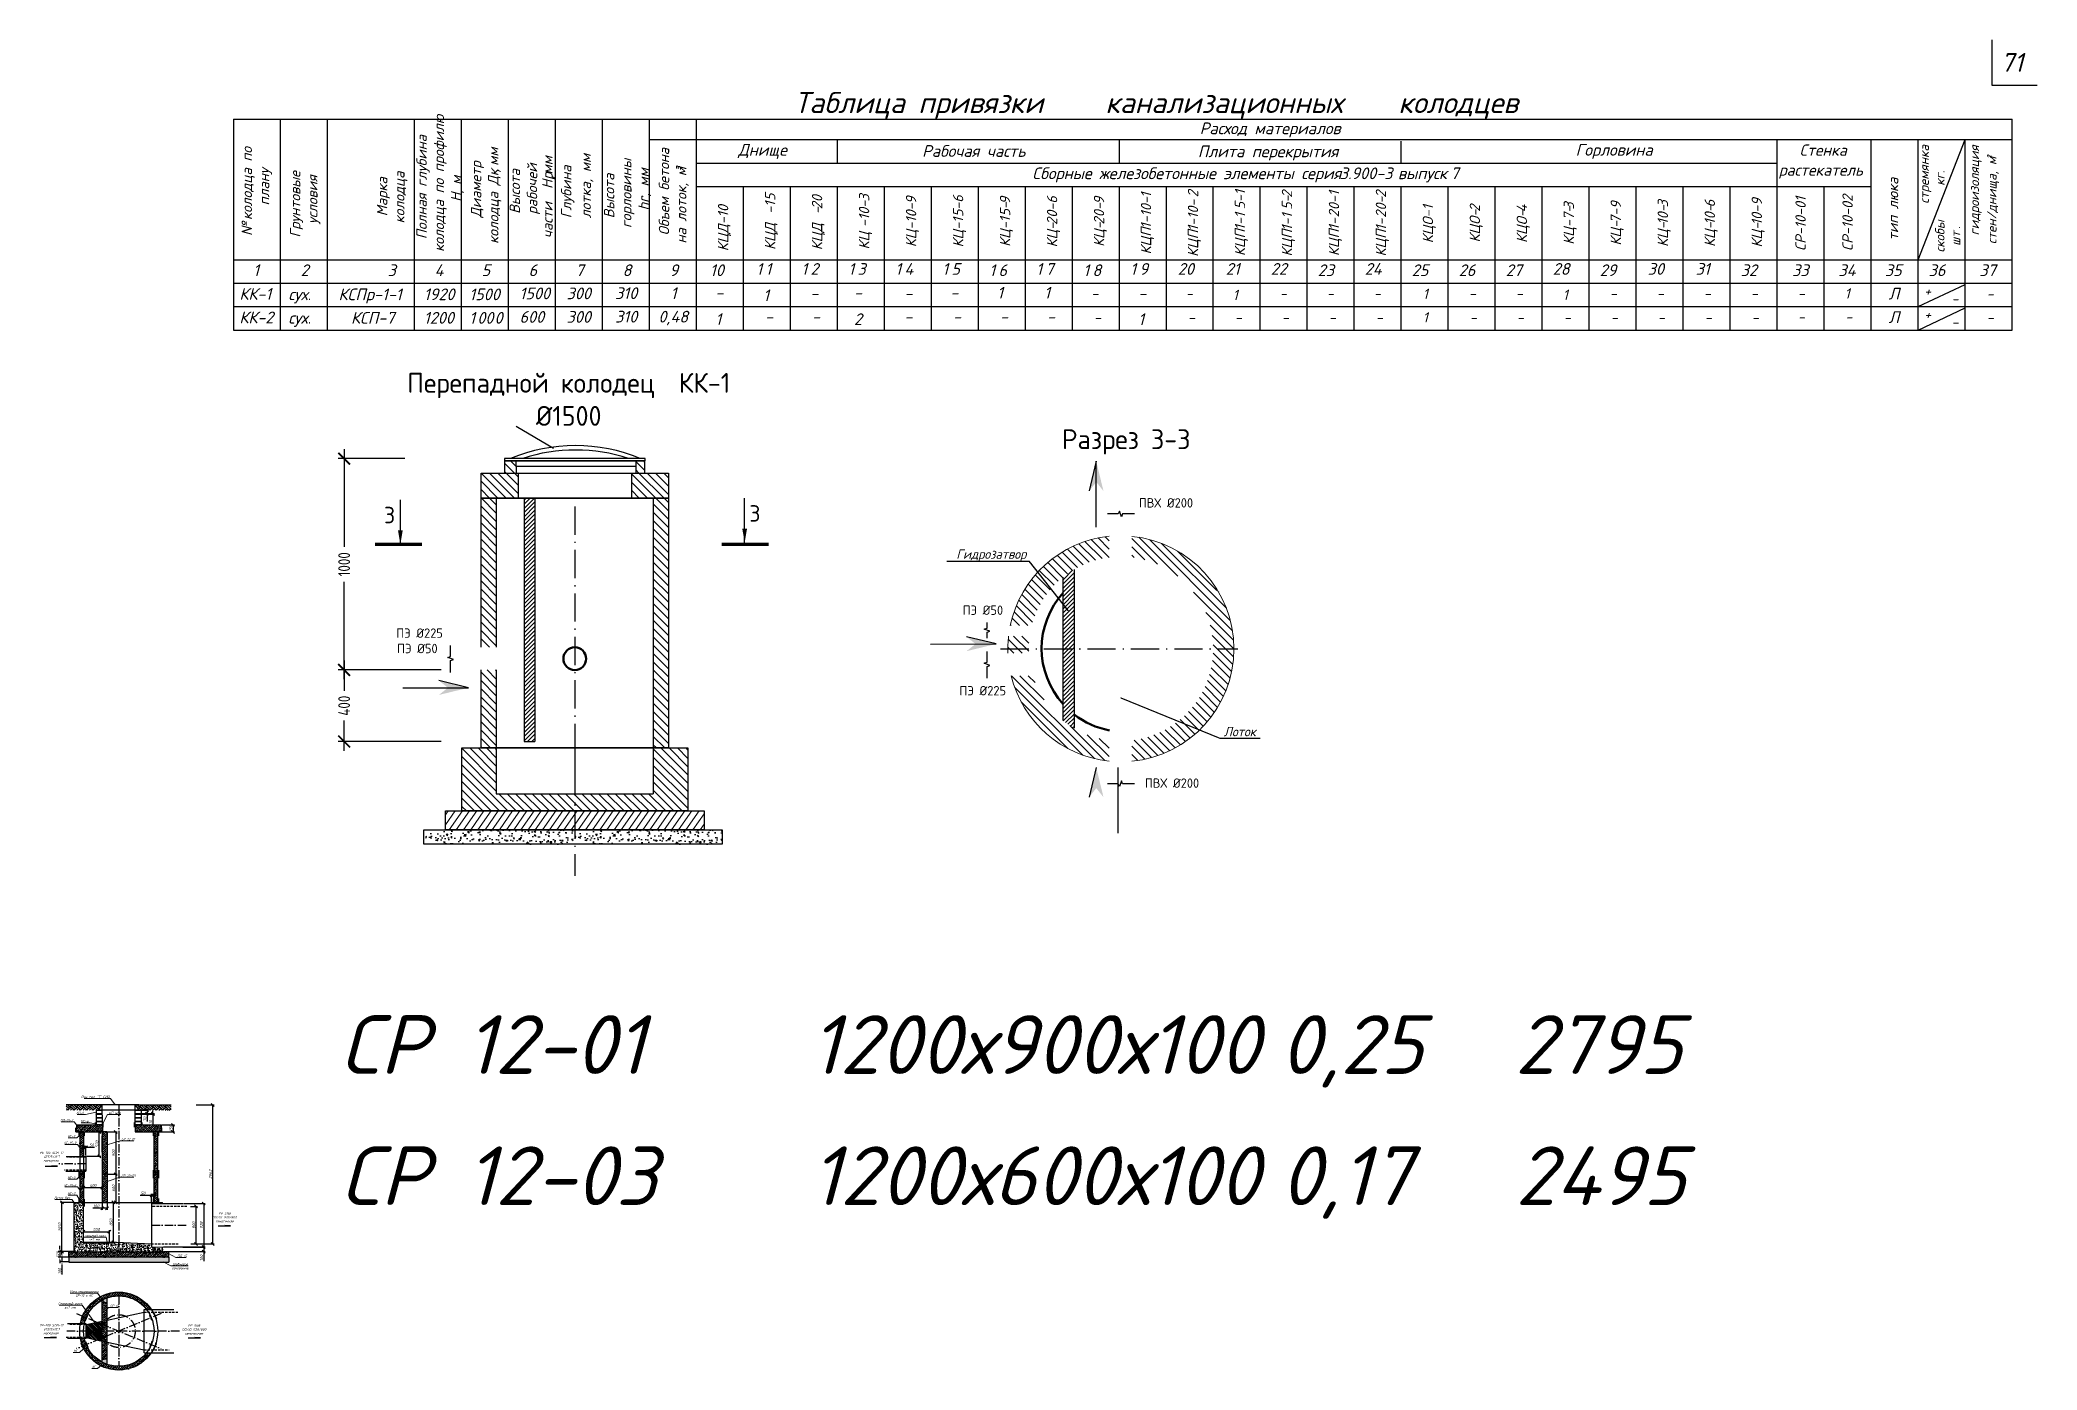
# Model space of a CAD drawing. Header units: millimetres. Extents: x 41890028 to 44740435, y 21258419 to 23626306.
# Drawn here: x 42607408 to 42649913, y 21866773 to 21895099 of the extents above; entities that cross this region are included whole.
import ezdxf
from ezdxf import colors
from ezdxf.entities.mleader import LeaderData, LeaderLine
from ezdxf.math import Vec2, Vec3

# ---------------------------------------------------------------- set-up
doc = ezdxf.new("R2010")
doc.units = ezdxf.units.MM
doc.linetypes.add('ACAD_ISO10W100', pattern=[18.5, 12, -3, 0.5, -3])
doc.linetypes.add('DASHED', pattern=[0.75, 0.5, -0.25])
for name, color, linetype in [('ВК_К1_текст', 34, 'Continuous'), ('Колодец', 7, 'Continuous'), ('ШРИФТЫ', 7, 'Continuous')]:
    doc.layers.add(name, color=color, linetype=linetype)
for name, color, linetype, lineweight in [('ВК_Текст', 7, 'Continuous', 25), ('Колонны_Ном._пера__250', 250, 'Continuous', 13), ('Размерные линии', 8, 'Continuous', 13), ('Стены', 250, 'Continuous', 20)]:
    doc.layers.add(name, color=color, linetype=linetype, lineweight=lineweight)
doc.styles.add('GOST-2.304_Type-B', font='GOST Common.ttf')
doc.styles.add('GOST-2.304_Type-B_italic', font='GOST Common Italic.ttf')
doc.styles.add('note', font='isocpeur.ttf', dxfattribs={"width": 0.9, "oblique": 15})
doc.styles.get("Standard").update_dxf_attribs({"font": 'isocpeui.ttf'})
doc.styles.add('ГОСТ 2.304', font='CS_Gost2304.shx')
doc.dimstyles.new('ISO-25', dxfattribs={"dimtxt": 2.5, "dimasz": 2.5, "dimexe": 1.25, "dimexo": 0.625, "dimtad": 1, "dimtxsty": 'Standard', "dimcen": 2.5, "dimadec": 0, "dimazin": 0, "dimtfac": 1, "dimtmove": 0, "dimatfit": 3, "dimfxl": 1, "dimarcsym": 0})
doc.dimstyles.new('СПДС', dxfattribs={"dimscale": 100, "dimtxt": 2.5, "dimasz": 2.5, "dimexe": 1.25, "dimexo": 0.625, "dimtad": 1, "dimdec": 0, "dimrnd": 0.001, "dimtxsty": 'ГОСТ 2.304', "dimblk": 'ARCHTICK', "dimblk1": 'ARCHTICK', "dimblk2": 'ARCHTICK', "dimcen": 2.5, "dimdle": 2, "dimadec": 0, "dimazin": 2, "dimtfac": 0.75, "dimtdec": 4, "dimtmove": 1, "dimatfit": 3, "dimldrblk": 'ARCHTICK', "dimfxl": 1, "dimtolj": 1, "dimarcsym": 1})
pattern_1 = [(135, (37269739.69, 17071633.19), (-88.3883476, -88.3883476), [])]
pattern_2 = [(45, (-1065.604, -66475.003), (16.837980227, 61.739260832), [79.375, -15.875, 0, -15.875])]
pattern_3 = [(45, (-1065.604, -66562.003), (16.837980227, 61.739260832), [79.375, -15.875, 0, -15.875])]
pattern_4 = [(50, (-1065.6, -66562), (109.3108014, -9.56345132), [11.43, -125.73]), (355, (-1065.6, -66562), (-21.14605285, 114.63410714), [9.144, -100.5843505]), (100.4514447, (-1056.49, -66562.8), (88.16474825, 105.07065115), [9.71400528, -106.85414676]), (46.1842, (-1065.6, -66531.52), (162.64742454, -25.22539676), [17.145, -188.595]), (96.6355576, (-1052.05, -66533.63), (142.44248043, 148.45567476), [14.5710139, -160.2813649]), (351.18415117, (-1065.6, -66531.52), (142.44248044, 148.45567475), [13.71598024, -150.87583915]), (21, (-1050.36, -66539.14), (90.96863476, -61.35911891), [11.43, -125.73]), (326, (-1050.36, -66539.14), (37.081217, 110.51277967), [9.144, -100.584]), (71.451445, (-1042.78, -66544.26), (128.04985157, 49.15366133), [9.71400528, -106.85396256]), (37.5, (-1065.604, -66562.003), (1.85316195, 50.733023324), [0, -99.3648, 0, -102.108, 0, -100.965]), (7.5, (-1065.604, -66562.003), (40.091797506, 60.10834489), [0, -58.2168, 0, -97.0788, 0, -38.481]), (327.5, (-1099.59, -66562.003), (81.3543571, -3.437246396), [0, -38.1, 0, -118.872, 0, -157.734]), (317.5, (-1114.83, -66562), (88.87750883, 15.25589462), [0, -49.53, 0, -78.9432, 0, -112.014])]
pattern_5 = [(45, (-1065.6, -66562), (1e-14, 134.70384182), [95.25, -95.25]), (45, (-1090.86, -66536.75), (1e-14, 134.70384182), [95.25, -95.25]), (45, (-1116.12, -66511.49), (1e-14, 134.70384182), [95.25, -95.25]), (135, (-1116.12, -66494.65), (-134.70384182, 1e-14), [95.25, -95.25]), (135, (-1090.86, -66469.39), (-134.70384182, 1e-14), [95.25, -95.25]), (135, (-1065.6, -66444.14), (-134.70384182, 1e-14), [95.25, -95.25])]
pattern_6 = [(45, (-1065.6036, -66562.0032), (-2.24506403027, 2.24506403027), [])]

msp = doc.modelspace()

# ---------------------------------------------------------------- texts
at = {"color": 7, "lineweight": 13}
msp.add_text('71', height=400, dxfattribs=at).set_placement((42649136.868, 21894419.608))
at = {"linetype": 'ByBlock'}
for s, height, p in [('Таблица привязки ', 450, (42623460.755, 21893540.517)), ('канализационных ', 450, (42630082.184, 21893540.517)), ('колодцев', 450, (42636317.898, 21893540.517)), ('Расход материалов', 250, (42632090.924, 21893090.896)), ('Днище', 250, (42622267.737, 21892633.494)), ('Рабочая часть', 250, (42626182.339, 21892608.717)), ('Плита перекрытия', 250, (42632051.322, 21892600.422)), ('Горловина', 250, (42640091.741, 21892633.494)), ('Стенка ', 240, (42644858.709, 21892633.494)), ('Сборные железобетонные элементы серия ', 250, (42628528.517, 21892133.494)), ('3.900-3 ', 250, (42635070.852, 21892133.494)), ('выпуск ', 250, (42636308.588, 21892133.494)), ('7', 250, (42637429.901, 21892133.494)), ('растекатель', 240, (42644414.956, 21892208.882))]:
    msp.add_text(s, height=height, dxfattribs=at).set_placement(p)
for s, height, p in [('колодца по профилю', 220, (42616007.962, 21890586.497)), ('колодца по', 220, (42611920.972, 21891264.066)), ('Полная глубина', 220, (42615641.296, 21890855.121)), ('мм', 220, (42617166.642, 21892418.623)), ('Объем бетона ', 220, (42620799.975, 21890937.417)), ('стремянка', 200, (42647610.239, 21891610.662)), ('гидроизоляция', 200, (42648678.319, 21890935.86)), ('плану', 220, (42612287.638, 21891575.014)), ('Грунтовые', 220, (42612948.575, 21890890.229)), ('колодца', 220, (42615166.642, 21891192.347)), ('Диаметр', 220, (42616799.975, 21891316.451)), ('колодца Дк', 220, (42617166.642, 21890756.062)), (', ', 220, (42617166.642, 21892275.524)), ('Высота', 220, (42617624.742, 21891396.177)), ('рабочей', 220, (42617991.408, 21891382.124)), ('части  Нр', 220, (42618318.131, 21890877.425)), ('мм', 220, (42618318.131, 21892236.273)), ('Глубина', 220, (42618720.213, 21891300.859)), ('лотка, мм', 220, (42619134.414, 21891300.859)), ('горловины', 220, (42619997.94, 21891093.34)), (' hr, мм', 220, (42620364.606, 21891329.145)), ('³', 220, (42621166.642, 21892285.604)), ('на лоток, м', 220, (42621166.642, 21890763.23)), ('кг', 200, (42647943.572, 21891993.049)), ('.', 200, (42647943.572, 21892259.852)), ('стен/днища, м', 200, (42649049.747, 21890750.274)), ('²', 200, (42649049.747, 21892534.625)), ('условия', 220, (42613315.242, 21891177.156)), ('Марка', 220, (42614799.975, 21891343.204)), ('Н', 220, (42616374.629, 21891651.492)), ('м', 220, (42616374.629, 21892014.182)), (', ', 220, (42616374.629, 21891831.896)), (',', 220, (42618318.131, 21892141.987)), ('Высота', 220, (42619631.273, 21891300.859)), ('1', 220, (42631058.437, 21891737.364)), ('2', 220, (42632058.437, 21891745.828)), ('-1', 220, (42633058.437, 21891643.767)), ('2', 220, (42634058.437, 21891737.364)), ('0-1', 220, (42635058.437, 21891472.839)), ('2', 220, (42636058.437, 21891737.364)), ('тип люка', 220, (42646957.95, 21890830.908)), ('9', 220, (42626058.437, 21891604.936)), ('-10-', 220, (42626058.437, 21891058.388)), ('-6', 220, (42627058.437, 21891481.715)), ('5', 220, (42627058.437, 21891327.715)), ('9', 220, (42628058.437, 21891596.472)), ('5', 220, (42628058.437, 21891340.126)), ('-', 220, (42628058.437, 21891494.126)), ('0-6', 220, (42629058.437, 21891310.788)), ('9', 220, (42630058.437, 21891596.472)), ('0-', 220, (42630058.437, 21891323.198)), ('-10-', 220, (42631058.437, 21891190.816)), ('1-10-', 220, (42632058.437, 21891028.352)), ('5', 220, (42633058.437, 21891489.767)), ('1-1', 220, (42633058.437, 21891045.565)), ('5', 220, (42634058.437, 21891481.018)), ('-', 220, (42634058.437, 21891635.018)), ('2', 220, (42635058.437, 21891318.839)), ('0-', 220, (42636058.437, 21891464.09)), ('2', 220, (42636058.437, 21891310.09)), ('1', 220, (42637058.437, 21891472.839)), ('-', 220, (42637058.437, 21891318.839)), ('2', 220, (42638057.536, 21891438.263)), ('-', 220, (42638057.536, 21891335.917)), ('4', 220, (42639057.536, 21891427.263)), ('-', 220, (42639057.536, 21891324.917)), ('3', 220, (42640057.536, 21891486.9)), ('-7-', 220, (42640057.536, 21891111.28)), ('7-9', 220, (42641057.536, 21891196.263)), ('3', 220, (42642057.536, 21891533.437)), ('10', 220, (42642057.536, 21891167.09)), ('-', 220, (42642057.536, 21891431.09)), ('6', 220, (42643057.536, 21891533.437)), ('10', 220, (42643057.536, 21891167.09)), ('-', 220, (42643057.536, 21891431.09)), ('-9', 220, (42644058.437, 21891418.379)), ('CР-10-01', 220, (42644989.87, 21890598.436)), ('CР-10-02', 220, (42645989.87, 21890598.436)), ('№', 220, (42611920.972, 21890926.382)), ('КЦ', 220, (42626058.437, 21890684.388)), ('-1', 220, (42627058.437, 21891054.441)), ('КЦ', 220, (42627058.437, 21890680.441)), ('-1', 220, (42628058.437, 21891066.852)), ('КЦ', 220, (42628058.437, 21890692.852)), ('2', 220, (42629058.437, 21891156.788)), ('КЦ', 220, (42629058.437, 21890680.441)), ('-', 220, (42629058.437, 21891054.441)), ('2', 220, (42630058.437, 21891169.198)), ('КЦ', 220, (42630058.437, 21890692.852)), ('-', 220, (42630058.437, 21891066.852)), ('КЦП', 220, (42631058.437, 21890530.816)), ('1', 220, (42631058.437, 21891080.816)), ('КЦП', 220, (42632058.437, 21890478.352)), ('КЦП', 220, (42633058.437, 21890495.565)), ('КЦП', 220, (42634058.437, 21890486.816)), ('1-1', 220, (42634058.437, 21891036.816)), ('КЦП', 220, (42635058.437, 21890495.565)), ('1-', 220, (42635058.437, 21891045.565)), ('КЦП', 220, (42636058.437, 21890486.816)), ('1-', 220, (42636058.437, 21891036.816)), ('КЦО', 220, (42637058.437, 21890768.839)), ('КЦО', 220, (42638057.536, 21890785.917)), ('КЦО', 220, (42639057.536, 21890774.917)), ('КЦ', 220, (42640057.536, 21890737.28)), ('КЦ', 220, (42641057.536, 21890719.917)), ('-', 220, (42641057.536, 21891093.917)), ('КЦ', 220, (42642057.536, 21890690.744)), ('-', 220, (42642057.536, 21891064.744)), ('КЦ', 220, (42643057.536, 21890690.744)), ('-', 220, (42643057.536, 21891064.744)), ('10', 220, (42644058.437, 21891154.379)), ('КЦ', 220, (42644058.437, 21890678.033)), ('-', 220, (42644058.437, 21891052.033)), ('скобы', 200, (42647943.481, 21890572.947)), ('шт', 200, (42648276.815, 21890712.947)), ('.', 200, (42648276.815, 21891072.947))]:
    msp.add_text(s, height=height, rotation=90, dxfattribs=at).set_placement(p)
for s, p in [('5', (42623058.437, 21891669.966)), ('КЦД-10', (42622057.536, 21890598.329)), ('-1', (42623058.437, 21891396.692)), ('20', (42624057.536, 21891492.835)), ('-', (42624057.536, 21891390.489)), ('3', (42625058.437, 21891659.936)), ('-10-', (42625058.437, 21891113.388)), ('КЦД', (42623058.437, 21890626.692)), ('КЦД', (42624057.536, 21890620.489)), ('КЦ', (42625058.437, 21890636.721))]:
    msp.add_text(s, height=220, rotation=90).set_placement(p)
for s, height, p in [('1', 250, (42611944.997, 21890069.557)), ('2', 250, (42612956.285, 21890069.557)), ('3', 250, (42614807.685, 21890069.557)), ('4', 250, (42615807.685, 21890069.557)), ('5', 250, (42616807.685, 21890069.557)), ('6', 250, (42617807.685, 21890069.557)), ('7', 250, (42618807.685, 21890069.557)), ('8', 250, (42619807.685, 21890069.557)), ('9', 250, (42620807.685, 21890069.557)), ('10', 250, (42621666.504, 21890069.557)), ('1', 250, (42622654.538, 21890096.573)), ('1', 250, (42622848.774, 21890096.573)), ('1', 250, (42623612.871, 21890096.573)), ('2', 250, (42623807.107, 21890096.573)), ('1', 250, (42624612.871, 21890096.573)), ('3', 250, (42624807.107, 21890096.573)), ('1', 250, (42625612.871, 21890096.573)), ('4', 250, (42625807.107, 21890096.573)), ('1', 250, (42626612.871, 21890096.573)), ('5', 250, (42626807.107, 21890096.573)), ('1', 250, (42627612.871, 21890068.534)), ('6', 250, (42627807.107, 21890068.534)), ('1', 250, (42628612.871, 21890096.573)), ('7', 250, (42628807.107, 21890096.573)), ('1', 250, (42629612.871, 21890068.534)), ('8', 250, (42629807.107, 21890068.534)), ('1', 250, (42630612.871, 21890096.573)), ('9', 250, (42630807.107, 21890096.573)), ('20', 250, (42631624.837, 21890097.596)), ('21', 250, (42632645.67, 21890097.596)), ('22', 250, (42633604.004, 21890097.596)), ('23', 250, (42634604.004, 21890069.557)), ('24', 250, (42635604.004, 21890097.596)), ('25', 250, (42636604.004, 21890069.557)), ('26', 250, (42637604.004, 21890069.557)), ('27', 250, (42638604.004, 21890069.557)), ('28', 250, (42639604.004, 21890097.596)), ('29', 250, (42640604.004, 21890069.557)), ('30', 250, (42641624.837, 21890097.596)), ('31', 250, (42642645.67, 21890097.596)), ('32', 250, (42643604.004, 21890069.557)), ('33', 250, (42644700.179, 21890069.557)), ('34', 250, (42645685.087, 21890069.557)), ('35', 250, (42646673.734, 21890069.557)), ('36', 250, (42647604.004, 21890069.557)), ('37', 250, (42648685.692, 21890069.557)), ('КК-1', 250, (42611651.828, 21889564.121)), ('КСПр-1-1', 250, (42613761.268, 21889555.604)), ('1920', 250, (42615578.949, 21889556.504)), ('1500', 250, (42616545.484, 21889555.604)), ('1500', 250, (42617615.096, 21889575.735)), ('300', 250, (42618615.096, 21889575.735)), ('310', 250, (42619648.275, 21889580.616)), ('1', 250, (42620831.016, 21889580.616)), ('1', 250, (42622800.141, 21889534.506)), ('1', 250, (42627781.311, 21889591.274)), ('1', 250, (42628781.311, 21889591.274)), ('1', 220, (42632793.177, 21889558.714)), ('1', 220, (42636837.942, 21889580.616)), ('1', 220, (42639818.189, 21889561.422)), ('1', 220, (42645818.189, 21889590.958)), ('Л', 250, (42646753.43, 21889570.441)), ('+', 220, (42647506.527, 21889641.479)), ('сух.', 250, (42612696.309, 21889556.504)), ('600', 250, (42617615.096, 21889075.735)), ('300', 250, (42618615.096, 21889075.735)), ('310', 250, (42619648.275, 21889080.616)), ('0,48', 250, (42620570.528, 21889080.616)), ('-', 250, (42621782.587, 21889593.101)), ('-', 250, (42623803.551, 21889578.898)), ('-', 250, (42624732.523, 21889593.141)), ('-', 250, (42625805.553, 21889580.616)), ('-', 250, (42626781.311, 21889591.274)), ('-', 220, (42629781.311, 21889591.274)), ('-', 250, (42630782.587, 21889578.426)), ('-', 220, (42631793.177, 21889593.763)), ('-', 220, (42633793.177, 21889593.763)), ('-', 220, (42634793.177, 21889593.763)), ('-', 220, (42635793.177, 21889593.763)), ('-', 220, (42637818.189, 21889590.958)), ('-', 220, (42638818.189, 21889590.958)), ('-', 220, (42640818.189, 21889590.958)), ('-', 220, (42641818.189, 21889590.958)), ('-', 220, (42642818.189, 21889590.958)), ('-', 220, (42643818.189, 21889590.958)), ('-', 220, (42644818.189, 21889590.958)), ('Л', 250, (42646753.43, 21889070.441)), ('-', 220, (42648089.669, 21889479.294)), ('-', 220, (42648837.942, 21889580.616)), ('КК-2', 250, (42611651.828, 21889064.121)), ('сух.', 250, (42612696.309, 21889056.504)), ('КСП-7', 250, (42614027.35, 21889055.604)), ('1200', 250, (42615578.949, 21889056.504)), ('1', 250, (42616545.484, 21889055.604)), ('00', 250, (42616716.412, 21889055.604)), ('0', 250, (42617083.078, 21889055.604)), ('1', 250, (42621782.587, 21889026.819)), ('-', 250, (42622837.942, 21889080.616)), ('-', 250, (42623837.942, 21889080.616)), ('2', 250, (42624732.523, 21889026.819)), ('-', 250, (42625805.553, 21889080.616)), ('-', 250, (42626837.942, 21889080.616)), ('-', 250, (42627837.942, 21889080.616)), ('-', 250, (42628837.942, 21889080.616)), ('-', 220, (42629837.942, 21889080.616)), ('1', 250, (42630782.587, 21889026.819)), ('-', 220, (42631837.942, 21889080.616)), ('-', 220, (42632837.942, 21889080.616)), ('-', 220, (42633837.942, 21889080.616)), ('-', 220, (42634837.942, 21889080.616)), ('-', 220, (42635837.942, 21889080.616)), ('1', 220, (42636837.942, 21889080.616)), ('-', 220, (42637837.942, 21889080.616)), ('-', 220, (42638837.942, 21889080.616)), ('-', 220, (42639837.942, 21889080.616)), ('-', 220, (42640837.942, 21889080.616)), ('-', 220, (42641837.942, 21889080.616)), ('-', 220, (42642837.942, 21889080.616)), ('-', 220, (42643837.942, 21889080.616)), ('-', 220, (42644818.189, 21889090.958)), ('-', 220, (42645828.581, 21889090.958)), ('+', 220, (42647506.527, 21889141.479)), ('-', 220, (42648089.669, 21888979.294)), ('-', 220, (42648837.942, 21889080.616))]:
    msp.add_text(s, height=height).set_placement(p)
for s, insert, char_height, width, attachment_point in [('СР 12-01^I1200х900х100^I0,25^I2795', (42613800.472, 21874330.51), 1250, 35277.41477, 1), ('СР 12-03^I1200х600х100^I0,17^I2495', (42613809.892, 21871536.469), 1250, 35412.64205, 1), ('\\pi2.0977e+005;PE-100 SDR-17\\P\\pi2.0986e+005;∅315x18.7\\P\\pi2.0985e+005;напорная', (42397632.191, 21871426.566), 50, 420000, 1), ('PP SN8\\POD/ID 928/800\\Pсамотечная', (42611338.494, 21870025.992), 50, 572.62087, 5), ('\\pi2.0977e+005;PE-100 SDR-17\\P\\pi2.0986e+005;∅315x18.7\\P\\pi2.0985e+005;напорная', (42397632.191, 21867752.46), 50, 420000, 1), ('PP SN8\\POD/ID 928/800\\Pсамотечная', (42610687.423, 21867636.572), 50, 572.62087, 5)]:
    msp.add_mtext(s, dxfattribs=dict(insert=insert, char_height=char_height, width=width, attachment_point=attachment_point))
at = {"layer": 'Колонны_Ном._пера__250', "linetype": 'Continuous', "lineweight": 25, "ltscale": 0.166667, "style": 'GOST-2.304_Type-B'}
for p in [(42614731.43, 21884805.492), (42622506.436, 21884840.492)]:
    msp.add_text('3', height=350, dxfattribs=at).set_placement(p)
at = {"layer": 'Стены', "linetype": 'ACAD_ISO10W100', "char_height": 422.4, "width": 9960.12564, "attachment_point": 5, "style": 'GOST-2.304_Type-B'}
for s, insert in [('Перепадной колодец  КК-1\\P%%C1500 ', (42618661.991, 21887444.523)), ('Разрез 3-3', (42630527.16, 21886539.172))]:
    msp.add_mtext(s, dxfattribs=dict(at, insert=insert))
at = {"layer": 'ШРИФТЫ', "lineweight": 5, "style": 'GOST-2.304_Type-B'}
for s, p in [('ПВХ %%C200', (42630795.676, 21885140.631)), ('ПЭ %%C50', (42627045.141, 21882855.249)), ('ПЭ %%C225', (42614990.987, 21882366.761)), ('ПЭ %%C50', (42615009.334, 21882038.906)), ('ПЭ %%C225', (42626977.614, 21881140.919)), ('ПВХ %%C200', (42630924.404, 21879172.491))]:
    msp.add_text(s, height=200, dxfattribs=at).set_placement(p)

# ---------------------------------------------------------------- blocks, each defined once
blk = doc.blocks.new('_ArchTick')
at = {"color": 0, "linetype": 'ByBlock', "const_width": 0.15}
blk.add_lwpolyline([(-0.5, -0.5), (0.5, 0.5)], dxfattribs=at)
blk = doc.blocks.new('*D66')
at = {"layer": 'Defpoints', "color": 0, "linetype": 'ByBlock', "ltscale": 100, "transparency": 16777216}
for p in [(42613882, 21886183), (42615236, 21886183), (42616008, 21881683)]:
    blk.add_point(p, dxfattribs=at)
at = {"layer": 'Размерные линии', "color": 0, "linetype": 'ByBlock', "lineweight": -3, "ltscale": 100, "transparency": 16777216}
for p, q in [((42613882, 21886383), (42613882, 21884305)), ((42615174, 21886183), (42613757, 21886183)), ((42613882, 21881483), (42613882, 21883561)), ((42615945, 21881683), (42613757, 21881683))]:
    blk.add_line(p, q, dxfattribs=at)
at = {"layer": 'Размерные линии', "color": 0, "linetype": 'ByBlock', "lineweight": -3, "ltscale": 100, "transparency": 16777216, "xscale": 250, "yscale": 250, "zscale": 250}
for p, rotation in [((42613882, 21886183), 90), ((42613882, 21881683), 270)]:
    blk.add_blockref('_ArchTick', p, dxfattribs=dict(at, rotation=rotation))
at = {"layer": 'Размерные линии', "color": 0, "linetype": 'ByBlock', "ltscale": 100, "transparency": 16777216, "insert": (42613882, 21883933), "char_height": 250, "attachment_point": 5, "rotation": 90, "style": 'ГОСТ 2.304'}
blk.add_mtext('\\A1;1000', dxfattribs=at)
blk = doc.blocks.new('*D67')
at = {"layer": 'Defpoints', "color": 0, "linetype": 'ByBlock', "ltscale": 100, "transparency": 16777216}
for p in [(42613882, 21881683), (42615236, 21881683), (42616008, 21880158)]:
    blk.add_point(p, dxfattribs=at)
at = {"layer": 'Размерные линии', "color": 0, "linetype": 'ByBlock', "lineweight": -3, "ltscale": 100, "transparency": 16777216}
for p, q in [((42615174, 21881683), (42613757, 21881683)), ((42613882, 21881883), (42613882, 21881236)), ((42613882, 21879958), (42613882, 21880605)), ((42615945, 21880158), (42613757, 21880158))]:
    blk.add_line(p, q, dxfattribs=at)
at = {"layer": 'Размерные линии', "color": 0, "linetype": 'ByBlock', "lineweight": -3, "ltscale": 100, "transparency": 16777216, "xscale": 250, "yscale": 250, "zscale": 250}
for p, rotation in [((42613882, 21881683), 90), ((42613882, 21880158), 270)]:
    blk.add_blockref('_ArchTick', p, dxfattribs=dict(at, rotation=rotation))
at = {"layer": 'Размерные линии', "color": 0, "linetype": 'ByBlock', "ltscale": 100, "transparency": 16777216, "insert": (42613882, 21880921), "char_height": 250, "attachment_point": 5, "rotation": 90, "style": 'ГОСТ 2.304'}
blk.add_mtext('\\A1;400', dxfattribs=at)
blk = doc.blocks.new('_Dot')
at = {"color": 0, "linetype": 'ByBlock', "lineweight": -2}
blk.add_line((-0.5, 0), (-1, 0), dxfattribs=at)
at = {"color": 0, "linetype": 'ByBlock', "const_width": 0.5}
blk.add_lwpolyline([(-0.25, 0, 1), (0.25, 0, 1)], format="xyb", close=True, dxfattribs=at)
blk = doc.blocks.new('_Oblique')
at = {"color": 0, "linetype": 'ByBlock', "lineweight": -2}
blk.add_line((-0.5, -0.5), (0.5, 0.5), dxfattribs=at)
blk = doc.blocks.new('*D68')
at = {"color": 0, "lineweight": -2, "transparency": 16777216}
for p, q in [((42608335, 21870658), (42608335, 21870689)), ((42608335, 21870658), (42608735, 21870658)), ((42608735, 21870658), (42608735, 21870689))]:
    blk.add_line(p, q, dxfattribs=at)
at = {"layer": 'Defpoints', "color": 0, "transparency": 16777216}
for p in [(42608335, 21870642), (42608735, 21870658), (42608735, 21870642)]:
    blk.add_point(p, dxfattribs=at)
at = {"color": 0, "lineweight": -2, "transparency": 16777216, "xscale": 62.50000000000001, "yscale": 62.50000000000001, "zscale": 62.50000000000001, "rotation": 180}
blk.add_blockref('_Oblique', (42608335, 21870658), dxfattribs=at)
at = {"color": 0, "lineweight": -2, "transparency": 16777216, "xscale": 62.50000000000001, "yscale": 62.50000000000001, "zscale": 62.50000000000001}
blk.add_blockref('_Oblique', (42608735, 21870658), dxfattribs=at)
at = {"color": 0, "transparency": 16777216, "insert": (42608535, 21870704), "char_height": 62.5, "attachment_point": 5}
blk.add_mtext('400', dxfattribs=at)
blk = doc.blocks.new('*D69')
at = {"color": 0, "lineweight": -2, "transparency": 16777216}
for p, q in [((42608271, 21871845), (42608701, 21871845)), ((42608670, 21871325), (42608670, 21871845)), ((42608401, 21871325), (42608701, 21871325))]:
    blk.add_line(p, q, dxfattribs=at)
at = {"layer": 'Defpoints', "color": 0, "transparency": 16777216}
for p in [(42608255, 21871845), (42608670, 21871845), (42608385, 21871325)]:
    blk.add_point(p, dxfattribs=at)
at = {"color": 0, "lineweight": -2, "transparency": 16777216, "xscale": 62.50000000000001, "yscale": 62.50000000000001, "zscale": 62.50000000000001}
for p, rotation in [((42608670, 21871845), 90), ((42608670, 21871325), 270)]:
    blk.add_blockref('_Oblique', p, dxfattribs=dict(at, rotation=rotation))
at = {"color": 0, "transparency": 16777216, "insert": (42608623, 21871585), "char_height": 62.5, "attachment_point": 5, "rotation": 90}
blk.add_mtext('520', dxfattribs=at)
blk = doc.blocks.new('*D70')
at = {"color": 0, "lineweight": -2, "transparency": 16777216}
for p, q in [((42608335, 21871340), (42608335, 21871549)), ((42608335, 21871518), (42608385, 21871518)), ((42608385, 21871340), (42608385, 21871549)), ((42608385, 21871518), (42608567, 21871518))]:
    blk.add_line(p, q, dxfattribs=at)
at = {"layer": 'Defpoints', "color": 0, "transparency": 16777216}
for p in [(42608385, 21871518), (42608335, 21871325), (42608385, 21871325)]:
    blk.add_point(p, dxfattribs=at)
at = {"color": 0, "lineweight": -2, "transparency": 16777216, "xscale": 62.50000000000001, "yscale": 62.50000000000001, "zscale": 62.50000000000001, "rotation": 180}
blk.add_blockref('_Oblique', (42608335, 21871518), dxfattribs=at)
at = {"color": 0, "lineweight": -2, "transparency": 16777216, "xscale": 62.50000000000001, "yscale": 62.50000000000001, "zscale": 62.50000000000001}
blk.add_blockref('_Oblique', (42608385, 21871518), dxfattribs=at)
at = {"color": 0, "transparency": 16777216, "insert": (42608507, 21871564), "char_height": 62.5, "attachment_point": 5}
blk.add_mtext('50', dxfattribs=at)
blk = doc.blocks.new('*D71')
at = {"color": 0, "lineweight": -2, "transparency": 16777216}
for p, q in [((42610614, 21870258), (42610759, 21870258)), ((42610727, 21870258), (42610727, 21869458)), ((42610621, 21869458), (42610759, 21869458))]:
    blk.add_line(p, q, dxfattribs=at)
at = {"layer": 'Defpoints', "color": 0, "transparency": 16777216}
for p in [(42610598, 21870258), (42610605, 21869458), (42610727, 21869458)]:
    blk.add_point(p, dxfattribs=at)
at = {"color": 0, "lineweight": -2, "transparency": 16777216, "xscale": 62.50000000000001, "yscale": 62.50000000000001, "zscale": 62.50000000000001}
for p, rotation in [((42610727, 21870258), 90), ((42610727, 21869458), 270)]:
    blk.add_blockref('_Oblique', p, dxfattribs=dict(at, rotation=rotation))
at = {"color": 0, "transparency": 16777216, "insert": (42610681, 21869858), "char_height": 62.5, "attachment_point": 5, "rotation": 90}
blk.add_mtext('800', dxfattribs=at)
blk = doc.blocks.new('*D72')
at = {"color": 0, "lineweight": -2, "transparency": 16777216}
for p, q in [((42608335, 21869511), (42608335, 21869751)), ((42608335, 21869720), (42608885, 21869720)), ((42608885, 21869511), (42608885, 21869751))]:
    blk.add_line(p, q, dxfattribs=at)
at = {"layer": 'Defpoints', "color": 0, "transparency": 16777216}
for p in [(42608335, 21869495), (42608885, 21869720), (42608885, 21869495)]:
    blk.add_point(p, dxfattribs=at)
at = {"color": 0, "lineweight": -2, "transparency": 16777216, "xscale": 62.50000000000001, "yscale": 62.50000000000001, "zscale": 62.50000000000001, "rotation": 180}
blk.add_blockref('_Oblique', (42608335, 21869720), dxfattribs=at)
at = {"color": 0, "lineweight": -2, "transparency": 16777216, "xscale": 62.50000000000001, "yscale": 62.50000000000001, "zscale": 62.50000000000001}
blk.add_blockref('_Oblique', (42608885, 21869720), dxfattribs=at)
at = {"color": 0, "transparency": 16777216, "insert": (42608610, 21869767), "char_height": 62.5, "attachment_point": 5}
blk.add_mtext('550', dxfattribs=at)
blk = doc.blocks.new('*D73')
at = {"color": 0, "lineweight": -2, "transparency": 16777216}
for p, q in [((42608851, 21870345), (42609000, 21870345)), ((42608969, 21870345), (42608969, 21869495)), ((42608851, 21869495), (42609000, 21869495))]:
    blk.add_line(p, q, dxfattribs=at)
at = {"layer": 'Defpoints', "color": 0, "transparency": 16777216}
for p in [(42608835, 21870345), (42608835, 21869495), (42608969, 21869495)]:
    blk.add_point(p, dxfattribs=at)
at = {"color": 0, "lineweight": -2, "transparency": 16777216, "xscale": 62.50000000000001, "yscale": 62.50000000000001, "zscale": 62.50000000000001}
for p, rotation in [((42608969, 21870345), 90), ((42608969, 21869495), 270)]:
    blk.add_blockref('_Oblique', p, dxfattribs=dict(at, rotation=rotation))
at = {"color": 0, "transparency": 16777216, "insert": (42608922, 21869920), "char_height": 62.5, "attachment_point": 5, "rotation": 90}
blk.add_mtext('850', dxfattribs=at)
blk = doc.blocks.new('*D74')
at = {"color": 0, "lineweight": -2, "transparency": 16777216}
for p, q in [((42608851, 21871845), (42609053, 21871845)), ((42609022, 21871845), (42609022, 21870945)), ((42608851, 21870945), (42609053, 21870945))]:
    blk.add_line(p, q, dxfattribs=at)
at = {"layer": 'Defpoints', "color": 0, "transparency": 16777216}
for p in [(42608835, 21871845), (42608835, 21870945), (42609022, 21870945)]:
    blk.add_point(p, dxfattribs=at)
at = {"color": 0, "lineweight": -2, "transparency": 16777216, "xscale": 62.50000000000001, "yscale": 62.50000000000001, "zscale": 62.50000000000001}
for p, rotation in [((42609022, 21871845), 90), ((42609022, 21870945), 270)]:
    blk.add_blockref('_Oblique', p, dxfattribs=dict(at, rotation=rotation))
at = {"color": 0, "transparency": 16777216, "insert": (42608975, 21871395), "char_height": 62.5, "attachment_point": 5, "rotation": 90}
blk.add_mtext('900', dxfattribs=at)
blk = doc.blocks.new('*D75')
at = {"color": 0, "lineweight": -2, "transparency": 16777216}
for p, q in [((42608851, 21870945), (42609053, 21870945)), ((42609022, 21870945), (42609022, 21870345)), ((42608851, 21870345), (42609053, 21870345))]:
    blk.add_line(p, q, dxfattribs=at)
at = {"layer": 'Defpoints', "color": 0, "transparency": 16777216}
for p in [(42608835, 21870945), (42608835, 21870345), (42609022, 21870345)]:
    blk.add_point(p, dxfattribs=at)
at = {"color": 0, "lineweight": -2, "transparency": 16777216, "xscale": 62.50000000000001, "yscale": 62.50000000000001, "zscale": 62.50000000000001}
for p, rotation in [((42609022, 21870945), 90), ((42609022, 21870345), 270)]:
    blk.add_blockref('_Oblique', p, dxfattribs=dict(at, rotation=rotation))
at = {"color": 0, "transparency": 16777216, "insert": (42608975, 21870645), "char_height": 62.5, "attachment_point": 5, "rotation": 90}
blk.add_mtext('600', dxfattribs=at)
blk = doc.blocks.new('*D76')
at = {"color": 0, "lineweight": -2, "transparency": 16777216}
for p, q in [((42608120, 21870345), (42607846, 21870345)), ((42607877, 21869295), (42607877, 21870345)), ((42608120, 21869295), (42607846, 21869295))]:
    blk.add_line(p, q, dxfattribs=at)
at = {"layer": 'Defpoints', "color": 0, "transparency": 16777216}
for p in [(42607877, 21870345), (42608135, 21870345), (42608135, 21869295)]:
    blk.add_point(p, dxfattribs=at)
at = {"color": 0, "lineweight": -2, "transparency": 16777216, "xscale": 62.50000000000001, "yscale": 62.50000000000001, "zscale": 62.50000000000001}
for p, rotation in [((42607877, 21870345), 90), ((42607877, 21869295), 270)]:
    blk.add_blockref('_Oblique', p, dxfattribs=dict(at, rotation=rotation))
at = {"color": 0, "transparency": 16777216, "insert": (42607831, 21869820), "char_height": 62.5, "attachment_point": 5, "rotation": 90}
blk.add_mtext('1050', dxfattribs=at)
blk = doc.blocks.new('*D77')
at = {"color": 0, "lineweight": -2, "transparency": 16777216}
for p, q in [((42607831, 21869357), (42607831, 21869420)), ((42607862, 21869295), (42607799, 21869295)), ((42608008, 21869175), (42607799, 21869175)), ((42607831, 21869295), (42607831, 21869175)), ((42607831, 21869112), (42607831, 21869050))]:
    blk.add_line(p, q, dxfattribs=at)
at = {"color": 0, "transparency": 16777216}
for points in [[(42607820, 21869357), (42607841, 21869357), (42607831, 21869295)], [(42607820, 21869112), (42607841, 21869112), (42607831, 21869175)]]:
    blk.add_solid(points, dxfattribs=at)
at = {"layer": 'Defpoints', "color": 0, "transparency": 16777216}
for p in [(42607831, 21869175), (42607877, 21869295), (42608023, 21869175)]:
    blk.add_point(p, dxfattribs=at)
at = {"color": 0, "transparency": 16777216, "insert": (42607784, 21869235), "char_height": 62.5, "attachment_point": 5, "rotation": 90}
blk.add_mtext('120', dxfattribs=at)
blk = doc.blocks.new('*D78')
at = {"color": 0, "lineweight": -2, "transparency": 16777216}
for p, q in [((42608008, 21869175), (42607846, 21869175)), ((42608008, 21869075), (42607846, 21869075)), ((42607877, 21869237), (42607877, 21869300)), ((42607877, 21869175), (42607877, 21869075)), ((42607877, 21869012), (42607877, 21868810))]:
    blk.add_line(p, q, dxfattribs=at)
at = {"color": 0, "transparency": 16777216}
for points in [[(42607867, 21869237), (42607888, 21869237), (42607877, 21869175)], [(42607867, 21869012), (42607888, 21869012), (42607877, 21869075)]]:
    blk.add_solid(points, dxfattribs=at)
at = {"layer": 'Defpoints', "color": 0, "transparency": 16777216}
for p in [(42607877, 21869075), (42608023, 21869175), (42608023, 21869075)]:
    blk.add_point(p, dxfattribs=at)
at = {"color": 0, "transparency": 16777216, "insert": (42607831, 21868880), "char_height": 62.5, "attachment_point": 5, "rotation": 90}
blk.add_mtext('100', dxfattribs=at)
blk = doc.blocks.new('*D79')
at = {"color": 0, "lineweight": -2, "transparency": 16777216}
for p, q in [((42610732, 21872420), (42611118, 21872420)), ((42611086, 21869458), (42611086, 21872420)), ((42610732, 21869458), (42611118, 21869458))]:
    blk.add_line(p, q, dxfattribs=at)
at = {"layer": 'Defpoints', "color": 0, "transparency": 16777216}
for p in [(42610717, 21872420), (42611086, 21872420), (42610717, 21869458)]:
    blk.add_point(p, dxfattribs=at)
at = {"color": 0, "lineweight": -2, "transparency": 16777216, "xscale": 62.50000000000001, "yscale": 62.50000000000001, "zscale": 62.50000000000001}
for p, rotation in [((42611086, 21872420), 90), ((42611086, 21869458), 270)]:
    blk.add_blockref('_Oblique', p, dxfattribs=dict(at, rotation=rotation))
at = {"color": 0, "transparency": 16777216, "insert": (42611039, 21870939), "char_height": 62.5, "attachment_point": 5, "rotation": 90}
blk.add_mtext('2962', dxfattribs=at)
blk = doc.blocks.new('*D80')
at = {"color": 0, "lineweight": -2, "transparency": 16777216}
for p, q in [((42610465, 21870321), (42610926, 21870321)), ((42610894, 21870321), (42610894, 21869393)), ((42610453, 21869393), (42610926, 21869393))]:
    blk.add_line(p, q, dxfattribs=at)
at = {"layer": 'Defpoints', "color": 0, "transparency": 16777216}
for p in [(42610449, 21870321), (42610437, 21869393), (42610894, 21869393)]:
    blk.add_point(p, dxfattribs=at)
at = {"color": 0, "lineweight": -2, "transparency": 16777216, "xscale": 62.50000000000001, "yscale": 62.50000000000001, "zscale": 62.50000000000001}
for p, rotation in [((42610894, 21870321), 90), ((42610894, 21869393), 270)]:
    blk.add_blockref('_Oblique', p, dxfattribs=dict(at, rotation=rotation))
at = {"color": 0, "transparency": 16777216, "insert": (42610847, 21869857), "char_height": 62.5, "attachment_point": 5, "rotation": 90}
blk.add_mtext('928', dxfattribs=at)
blk = doc.blocks.new('*D81')
at = {"color": 0, "lineweight": -2, "transparency": 16777216}
for p, q in [((42609785, 21870493), (42609542, 21870493)), ((42609785, 21870336), (42609785, 21870524)), ((42609835, 21870493), (42609785, 21870493)), ((42609835, 21870360), (42609835, 21870524))]:
    blk.add_line(p, q, dxfattribs=at)
at = {"layer": 'Defpoints', "color": 0, "transparency": 16777216}
for p in [(42609785, 21870321), (42609835, 21870493), (42609835, 21870345)]:
    blk.add_point(p, dxfattribs=at)
at = {"color": 0, "lineweight": -2, "transparency": 16777216, "xscale": 62.50000000000001, "yscale": 62.50000000000001, "zscale": 62.50000000000001, "rotation": 180}
blk.add_blockref('_Oblique', (42609785, 21870493), dxfattribs=at)
at = {"color": 0, "lineweight": -2, "transparency": 16777216, "xscale": 62.50000000000001, "yscale": 62.50000000000001, "zscale": 62.50000000000001}
blk.add_blockref('_Oblique', (42609835, 21870493), dxfattribs=at)
at = {"color": 0, "transparency": 16777216, "insert": (42609601, 21870540), "char_height": 62.5, "attachment_point": 5}
blk.add_mtext('50', dxfattribs=at)
blk = doc.blocks.new('_None')
blk = doc.blocks.new('*D82')
at = {"color": 0, "lineweight": -2, "transparency": 16777216}
for p, q in [((42609581, 21872305), (42609720, 21872305)), ((42609581, 21872235), (42609720, 21872235)), ((42609689, 21872305), (42609689, 21872235)), ((42609689, 21872235), (42609689, 21872066))]:
    blk.add_line(p, q, dxfattribs=at)
at = {"layer": 'Defpoints', "color": 0, "transparency": 16777216}
for p in [(42609565, 21872305), (42609565, 21872235), (42609689, 21872235)]:
    blk.add_point(p, dxfattribs=at)
at = {"color": 0, "lineweight": -2, "transparency": 16777216, "xscale": 62.50000000000001, "yscale": 62.50000000000001, "zscale": 62.50000000000001}
for p, rotation in [((42609689, 21872305), 90), ((42609689, 21872235), 270)]:
    blk.add_blockref('_Oblique', p, dxfattribs=dict(at, rotation=rotation))
at = {"color": 0, "transparency": 16777216, "insert": (42609642, 21872119), "char_height": 62.5, "attachment_point": 5, "rotation": 90}
blk.add_mtext('70', dxfattribs=at)
blk = doc.blocks.new('*D83')
at = {"color": 0, "lineweight": -2, "transparency": 16777216}
for p, q in [((42609581, 21872235), (42609843, 21872235)), ((42609581, 21872225), (42609843, 21872225)), ((42609812, 21872235), (42609812, 21872297)), ((42609812, 21872235), (42609812, 21872225)), ((42609812, 21872225), (42609812, 21872005))]:
    blk.add_line(p, q, dxfattribs=at)
at = {"layer": 'Defpoints', "color": 0, "transparency": 16777216}
for p in [(42609565, 21872235), (42609565, 21872225), (42609812, 21872225)]:
    blk.add_point(p, dxfattribs=at)
at = {"color": 0, "lineweight": -2, "transparency": 16777216, "xscale": 62.50000000000001, "yscale": 62.50000000000001, "zscale": 62.50000000000001}
for p, rotation in [((42609812, 21872235), 270), ((42609812, 21872225), 90)]:
    blk.add_blockref('_Oblique', p, dxfattribs=dict(at, rotation=rotation))
at = {"color": 0, "transparency": 16777216, "insert": (42609765, 21872052), "char_height": 62.5, "attachment_point": 5, "rotation": 90}
blk.add_mtext('10', dxfattribs=at)
blk = doc.blocks.new('*D84')
at = {"color": 0, "lineweight": -2, "transparency": 16777216}
for p, q in [((42610001, 21871995), (42610273, 21871995)), ((42610242, 21871995), (42610242, 21871845)), ((42610001, 21871845), (42610273, 21871845))]:
    blk.add_line(p, q, dxfattribs=at)
at = {"layer": 'Defpoints', "color": 0, "transparency": 16777216}
for p in [(42609985, 21871995), (42609985, 21871845), (42610242, 21871845)]:
    blk.add_point(p, dxfattribs=at)
at = {"color": 0, "lineweight": -2, "transparency": 16777216, "xscale": 62.50000000000001, "yscale": 62.50000000000001, "zscale": 62.50000000000001}
for p, rotation in [((42610242, 21871995), 90), ((42610242, 21871845), 270)]:
    blk.add_blockref('_Oblique', p, dxfattribs=dict(at, rotation=rotation))
at = {"color": 0, "transparency": 16777216, "insert": (42610195, 21871920), "char_height": 62.5, "attachment_point": 5, "rotation": 90}
blk.add_mtext('150', dxfattribs=at)
blk = doc.blocks.new('*D85')
at = {"color": 0, "lineweight": -2, "transparency": 16777216}
for p, q in [((42608735, 21870219), (42608533, 21870219)), ((42608735, 21870329), (42608735, 21870188)), ((42608835, 21870219), (42608735, 21870219)), ((42608835, 21870329), (42608835, 21870188))]:
    blk.add_line(p, q, dxfattribs=at)
at = {"layer": 'Defpoints', "color": 0, "transparency": 16777216}
for p in [(42608735, 21870345), (42608835, 21870345), (42608835, 21870219)]:
    blk.add_point(p, dxfattribs=at)
at = {"color": 0, "lineweight": -2, "transparency": 16777216, "xscale": 62.50000000000001, "yscale": 62.50000000000001, "zscale": 62.50000000000001, "rotation": 180}
blk.add_blockref('_Oblique', (42608735, 21870219), dxfattribs=at)
at = {"color": 0, "lineweight": -2, "transparency": 16777216, "xscale": 62.50000000000001, "yscale": 62.50000000000001, "zscale": 62.50000000000001}
blk.add_blockref('_Oblique', (42608835, 21870219), dxfattribs=at)
at = {"color": 0, "transparency": 16777216, "insert": (42608603, 21870266), "char_height": 62.5, "attachment_point": 5}
blk.add_mtext('100', dxfattribs=at)
blk = doc.blocks.new('*D86')
at = {"color": 0, "lineweight": -2, "transparency": 16777216}
for p, q in [((42610035, 21869394), (42610926, 21869394)), ((42610894, 21869394), (42610894, 21869295)), ((42610035, 21869295), (42610926, 21869295)), ((42610894, 21869295), (42610894, 21869093))]:
    blk.add_line(p, q, dxfattribs=at)
at = {"layer": 'Defpoints', "color": 0, "transparency": 16777216}
for p in [(42610019, 21869394), (42610019, 21869295), (42610894, 21869295)]:
    blk.add_point(p, dxfattribs=at)
at = {"color": 0, "lineweight": -2, "transparency": 16777216, "xscale": 62.50000000000001, "yscale": 62.50000000000001, "zscale": 62.50000000000001}
for p, rotation in [((42610894, 21869394), 90), ((42610894, 21869295), 270)]:
    blk.add_blockref('_Oblique', p, dxfattribs=dict(at, rotation=rotation))
at = {"color": 0, "transparency": 16777216, "insert": (42610847, 21869162), "char_height": 62.5, "attachment_point": 5, "rotation": 90}
blk.add_mtext('100', dxfattribs=at)

# ---------------------------------------------------------------- dimensions: what is measured, and where the dimension line sits
for base, p1, p2, override, picture, middle in [((42609688.904, 21872234.502), (42609564.88, 21872304.502), (42609564.88, 21872234.502), {"dimscale": 25, "dimblk1": 'Oblique', "dimblk2": 'Oblique', "dimsah": 1}, '*D82', (42609688.904, 21872118.996)), ((42609812.072, 21872224.502), (42609564.88, 21872234.502), (42609564.88, 21872224.502), {"dimscale": 25, "dimblk1": 'Oblique', "dimblk2": 'Oblique', "dimsah": 1}, '*D83', (42609812.072, 21872052.414)), ((42607830.582, 21869174.502), (42607877.457, 21869294.502), (42608023.273, 21869174.502), {"dimscale": 25}, '*D77', (42607830.582, 21869234.502))]:
    dim = msp.add_linear_dim(base=base, p1=p1, p2=p2, angle=90, dimstyle='ISO-25', override=override)
    dim.commit()
    dim.dimension.update_dxf_attribs({"geometry": picture, "text_midpoint": middle, "dimtype": 160})
for base, p1, p2, override, picture, middle in [((42611086.34, 21872419.502), (42610716.861, 21869457.502), (42610716.816, 21872419.502), {"dimscale": 25, "dimblk1": 'Oblique', "dimblk2": 'Oblique', "dimsah": 1}, '*D79', (42611039.465, 21870938.502)), ((42610241.868, 21871844.502), (42609985.379, 21871994.502), (42609985.379, 21871844.502), {"dimscale": 25, "dimblk1": 'Oblique', "dimblk2": 'Oblique', "dimsah": 1}, '*D84', (42610194.993, 21871919.502)), ((42608669.531, 21871844.502), (42608385.379, 21871324.502), (42608255.379, 21871844.502), {"dimscale": 25, "dimblk1": 'Oblique', "dimblk2": 'Oblique', "dimsah": 1}, '*D69', (42608622.656, 21871584.502)), ((42609022.164, 21870944.502), (42608835.379, 21871844.502), (42608835.379, 21870944.502), {"dimscale": 25, "dimblk1": 'Oblique', "dimblk2": 'Oblique', "dimsah": 1}, '*D74', (42608975.289, 21871394.502)), ((42609022.164, 21870344.502), (42608835.379, 21870944.502), (42608835.379, 21870344.502), {"dimscale": 25, "dimblk1": 'Oblique', "dimblk2": 'Oblique', "dimsah": 1}, '*D75', (42608975.289, 21870644.502)), ((42607877.457, 21870344.502), (42608135.379, 21869294.502), (42608135.379, 21870344.502), {"dimscale": 25, "dimblk1": 'Oblique', "dimblk2": 'Oblique', "dimsah": 1}, '*D76', (42607830.582, 21869819.502)), ((42610727.423, 21869457.502), (42610598.043, 21870257.502), (42610605.1, 21869457.502), {"dimscale": 25, "dimblk1": 'Oblique', "dimblk2": 'Oblique', "dimsah": 1}, '*D71', (42610680.548, 21869857.502)), ((42607877.457, 21869074.502), (42608023.273, 21869174.502), (42608023.273, 21869074.502), {"dimscale": 25}, '*D78', (42607830.582, 21868879.758))]:
    dim = msp.add_linear_dim(base=base, p1=p1, p2=p2, angle=90, dimstyle='ISO-25', override=override)
    dim.commit()
    dim.dimension.update_dxf_attribs({"geometry": picture, "text_midpoint": middle})
for base, p1, p2, picture, middle in [((42608385.379, 21871517.586), (42608335.379, 21871324.5), (42608385.379, 21871324.502), '*D70', (42608507.231, 21871564.461)), ((42608735.379, 21870657.566), (42608335.379, 21870642.472), (42608735.379, 21870642.472), '*D68', (42608535.379, 21870704.441)), ((42608885.379, 21869720.052), (42608335.379, 21869495.053), (42608885.379, 21869495.053), '*D72', (42608610.379, 21869766.927))]:
    dim = msp.add_linear_dim(base=base, p1=p1, p2=p2, dimstyle='ISO-25', override={"dimscale": 25, "dimblk1": 'Oblique', "dimblk2": 'Oblique', "dimsah": 1})
    dim.commit()
    dim.dimension.update_dxf_attribs({"geometry": picture, "text_midpoint": middle})
for base, p1, p2, picture, middle in [((42608835.379, 21870219.12), (42608735.379, 21870344.502), (42608835.379, 21870344.502), '*D85', (42608603.135, 21870219.12)), ((42609835.379, 21870493.236), (42609785.379, 21870320.502), (42609835.379, 21870344.502), '*D81', (42609601.028, 21870493.236))]:
    dim = msp.add_linear_dim(base=base, p1=p1, p2=p2, dimstyle='ISO-25', override={"dimscale": 25, "dimblk1": 'Oblique', "dimblk2": 'Oblique', "dimsah": 1})
    dim.commit()
    dim.dimension.update_dxf_attribs({"geometry": picture, "text_midpoint": middle, "dimtype": 160})
for base, p1, p2, text, override, picture, middle in [((42608968.571, 21869495.053), (42608835.379, 21870344.502), (42608835.379, 21869495.053), '850', {"dimscale": 25, "dimdec": 0, "dimblk1": 'Oblique', "dimblk2": 'Oblique', "dimsah": 1}, '*D73', (42608921.696, 21869919.778)), ((42610894.27, 21869392.58), (42610449.319, 21870320.502), (42610437.283, 21869392.58), '928', {"dimscale": 25, "dimblk1": 'Oblique', "dimblk2": 'Oblique', "dimsah": 1}, '*D80', (42610847.395, 21869856.541)), ((42610894.27, 21869294.502), (42610019.359, 21869393.813), (42610019.359, 21869294.502), '100', {"dimscale": 25, "dimblk1": 'Oblique', "dimblk2": 'Oblique', "dimsah": 1}, '*D86', (42610847.395, 21869162.258))]:
    dim = msp.add_linear_dim(base=base, p1=p1, p2=p2, angle=90, text=text, dimstyle='ISO-25', override=override)
    dim.commit()
    dim.dimension.update_dxf_attribs({"geometry": picture, "text_midpoint": middle})
at = {"layer": 'Размерные линии', "color": 8, "linetype": 'ByBlock', "ltscale": 100}
for base, p1, p2, text, picture, middle in [((42613882.198, 21886182.855), (42616007.715, 21881683.406), (42615236.192, 21886182.855), '1000', '*D66', (42613882.198, 21883933.131)), ((42613882.198, 21881683.406), (42616007.715, 21880158.135), (42615236.192, 21881683.406), '400', '*D67', (42613882.198, 21880920.77))]:
    dim = msp.add_linear_dim(base=base, p1=p1, p2=p2, angle=90, text=text, dimstyle='СПДС', override={"dimlwd": 65533, "dimlwe": 65533}, dxfattribs=at)
    dim.commit()
    dim.dimension.update_dxf_attribs({"geometry": picture, "text_midpoint": middle, "text_rotation": 90})

# ---------------------------------------------------------------- hatches: boundary and pattern name
at = {"linetype": 'Continuous', "lineweight": 9, "ltscale": 0.5}
h = msp.add_hatch(dxfattribs=at)
h.set_pattern_fill('ANSI31', color=250, scale=1000, angle=90)
h.set_pattern_definition(pattern_1)
h.paths.add_polyline_path([(42617540.307, 21886135.283), (42617293.631, 21886135.283), (42617293.631, 21885876.271), (42617540.307, 21885876.271), (42617540.307, 21886015.097)])
h = msp.add_hatch(dxfattribs=at)
h.set_pattern_fill('ANSI31', color=250, scale=1000, angle=90)
h.set_pattern_definition(pattern_1)
h.paths.add_polyline_path([(42620090.728, 21885876.271), (42620282.887, 21885876.271), (42620282.887, 21886135.283), (42620090.728, 21886135.283), (42620090.728, 21886015.097)])
h = msp.add_hatch(color=256)
h.paths.add_polyline_path([(42629889.369, 21886125.781), (42629737.187, 21885493.308), (42629889.817, 21885684.811)])
h.paths.add_polyline_path([(42629889.369, 21886125.781), (42629889.817, 21885684.811), (42630042.836, 21885493.619)])
h = msp.add_hatch(dxfattribs=at)
h.set_pattern_fill('ANSI31', color=250, scale=1000, angle=90)
h.set_pattern_definition(pattern_1)
h.paths.add_polyline_path([(42617588.488, 21885876.271), (42616795.019, 21885876.271), (42616795.019, 21885342.056), (42617588.488, 21885342.056)])
h.paths.add_polyline_path([(42620788.114, 21885876.271), (42619994.644, 21885876.271), (42619994.644, 21885342.056), (42620788.114, 21885342.056)])
h = msp.add_hatch(dxfattribs=at)
h.set_pattern_fill('ANSI31', color=250, scale=1000, angle=90)
h.set_pattern_definition(pattern_1)
h.paths.add_polyline_path([(42617120.862, 21884568.375), (42617120.862, 21885342.056), (42616795.019, 21885342.056), (42616795.019, 21884568.375), (42616795.019, 21882166.138), (42617120.862, 21882166.138)])
h.paths.add_polyline_path([(42617120.862, 21881683.396), (42616795.019, 21881683.399), (42616795.019, 21880020.575), (42617120.862, 21880020.575)])
h.paths.add_polyline_path([(42620788.114, 21884576.726), (42620788.114, 21885342.056), (42620462.27, 21885342.056), (42620462.27, 21884576.726), (42620462.27, 21881683.4), (42620462.27, 21880020.575), (42620788.114, 21880020.575), (42620788.114, 21881683.401)])
h = msp.add_hatch(dxfattribs=at)
h.set_pattern_fill('ANSI31', color=250, scale=500, angle=180)
h.set_pattern_definition([(225, (37269739.69, 17071633.19), (44.1941738, -44.1941738), [])])
h.paths.add_polyline_path([(42617713.933, 21880158.135), (42617941.542, 21880158.135), (42617941.542, 21885342.056), (42617713.933, 21885342.056)])
h = msp.add_hatch(dxfattribs=at)
h.set_pattern_fill('ANSI31', color=250, scale=1000, angle=90)
h.set_pattern_definition([(135, (47429266.2, 16537499.07), (-88.3883476, -88.3883476), [])])
h.paths.add_polyline_path([(42628536.044, 21881559.214), (42628078.696, 21881559.218, 0.315836705), (42630162.682, 21879739.934), (42630162.663, 21880184.335, -0.294664157)])
h.paths.add_polyline_path([(42628469.278, 21882401.815), (42628023.818, 21882401.815, 0.028074243), (42628008.948, 21882132.01), (42628450.656, 21882132.01, -0.034468247)])
h.paths.add_polyline_path([(42628008.948, 21882132.01, 0.009351502), (42628010.729, 21882041.956), (42628452.722, 21882041.956, -0.011468169), (42628450.656, 21882132.01)])
h.paths.add_polyline_path([(42630162.702, 21884079.689), (42630162.702, 21884529.272, 0.325446038), (42628060.07, 21882628.171), (42628514.373, 21882628.2, -0.305718177)])
h.paths.add_polyline_path([(42632378.446, 21882132.01), (42632820.067, 21882132.01, 0.132896944), (42632491.88, 21883344.945), (42632410.786, 21883364.631), (42632471.475, 21883379.234, 0.236672323), (42630645.445, 21884526.418), (42630645.446, 21884082.284, -0.380104719)])
h.paths.add_polyline_path([(42630645.444, 21880181.735), (42630645.44, 21879737.6, 0.386329579), (42632820.067, 21882132.01), (42632378.446, 21882132.01, -0.38010491)])
h = msp.add_hatch(dxfattribs=at)
h.set_pattern_fill('ANSI31', color=250, scale=500, angle=180)
h.set_pattern_definition([(225, (47429266.2, 16537499.065), (44.1941738, -44.1941738), [])])
h.paths.add_polyline_path([(42629182.797, 21882132.01), (42629182.797, 21880952.304, 0.045272395), (42629418.02, 21880734.153), (42629418.02, 21882132.01)])
h.paths.add_polyline_path([(42629182.797, 21880952.304), (42629182.797, 21880602.413, 0.03645545), (42629418.02, 21880439.73), (42629418.02, 21880734.153, -0.045272395)])
h.paths.add_polyline_path([(42629182.797, 21883326.686), (42629182.797, 21882132.01), (42629418.02, 21882132.01), (42629418.02, 21883544.838, 0.045272395)])
h.paths.add_polyline_path([(42629182.797, 21883661.606), (42629182.797, 21883326.686, -0.045272395), (42629418.02, 21883544.838), (42629418.02, 21883824.289, 0.03645545)])
h = msp.add_hatch(color=256)
h.paths.add_polyline_path([(42627760.805, 21882236.182), (42627128.333, 21882388.365), (42627319.835, 21882235.734)])
h.paths.add_polyline_path([(42627760.805, 21882236.182), (42627319.835, 21882235.734), (42627128.643, 21882082.715)])
h = msp.add_hatch(color=256)
h.paths.add_polyline_path([(42616531.403, 21881303.933), (42615898.931, 21881456.115), (42616090.433, 21881303.485)])
h.paths.add_polyline_path([(42616531.403, 21881303.933), (42616090.433, 21881303.485), (42615899.241, 21881150.466)])
h = msp.add_hatch(dxfattribs=at)
h.set_pattern_fill('ANSI31', color=250, scale=1000, angle=90)
h.set_pattern_definition([(135, (37269739.69, 17072253.09), (-88.3883476, -88.3883476), [])])
h.paths.add_polyline_path([(42617120.862, 21880020.575), (42616386.051, 21880020.575), (42616386.051, 21878679.417), (42618791.566, 21878679.417), (42618791.566, 21879046.753), (42617120.862, 21879046.753)])
h.paths.add_polyline_path([(42621197.082, 21880020.575), (42620462.27, 21880020.575), (42620462.27, 21879046.753), (42618791.566, 21879046.753), (42618791.566, 21878679.417), (42621197.082, 21878679.417)])
h = msp.add_hatch(color=256)
h.paths.add_polyline_path([(42629889.369, 21879606.132), (42629737.187, 21878973.66), (42629889.817, 21879165.162)])
h.paths.add_polyline_path([(42629889.369, 21879606.132), (42629889.817, 21879165.162), (42630042.836, 21878973.97)])
h = msp.add_hatch(dxfattribs=at)
h.set_pattern_fill('ANSI31', color=250, scale=1000, angle=10)
h.set_pattern_definition([(55, (37269739.69, 17072253.09), (-102.3940055, 71.6970545), [])])
h.paths.add_polyline_path([(42618791.566, 21878679.417), (42616038.556, 21878679.417), (42616038.556, 21878275.093), (42618791.566, 21878275.093)])
h.paths.add_polyline_path([(42621544.577, 21878679.417), (42618791.566, 21878679.417), (42618791.566, 21878275.093), (42621544.577, 21878275.093)])
at = {"transparency": 33554534}
h = msp.add_hatch(dxfattribs=at)
h.set_pattern_fill('EARTH', color=256, scale=15, angle=45)
h.set_pattern_definition(pattern_5)
h.paths.add_polyline_path([(42608655.379, 21872304.502), (42608733.37, 21872419.502), (42607969.191, 21872419.502), (42607969.191, 21872304.502)])
h = msp.add_hatch(dxfattribs=at)
h.set_pattern_fill('EARTH', color=256, scale=15, angle=45)
h.set_pattern_definition(pattern_5)
h.paths.add_polyline_path([(42610201.568, 21872304.502), (42610201.568, 21872419.502), (42609435.379, 21872419.502), (42609515.379, 21872304.502)])
h = msp.add_hatch()
h.set_pattern_fill('ANSI36', color=256, scale=10)
h.set_pattern_definition(pattern_3)
h.paths.add_polyline_path([(42608736.261, 21871844.502), (42608736.261, 21871994.502), (42608185.379, 21871994.502), (42608185.379, 21871844.502)])
h.paths.add_polyline_path([(42609435.379, 21871994.502), (42609435.379, 21871844.502), (42609985.379, 21871844.502), (42609985.379, 21871994.502)])
h = msp.add_hatch()
h.set_pattern_fill('ANSI31', color=256)
h.set_pattern_definition(pattern_6)
h.paths.add_polyline_path([(42608734.629, 21872234.502), (42608605.879, 21872234.502), (42608605.879, 21872224.502), (42608734.697, 21872224.502)])
h.paths.add_polyline_path([(42608735.173, 21872154.502), (42608605.879, 21872154.502), (42608605.879, 21872144.502), (42608735.241, 21872144.502)])
h.paths.add_polyline_path([(42608735.717, 21872074.502), (42608605.879, 21872074.502), (42608605.879, 21872064.502), (42608735.785, 21872064.502)])
h = msp.add_hatch()
h.set_pattern_fill('ANSI31', color=256)
h.set_pattern_definition(pattern_6)
h.paths.add_polyline_path([(42609564.88, 21872234.502), (42609435.379, 21872234.502), (42609435.379, 21872224.502), (42609564.88, 21872224.502)])
h.paths.add_polyline_path([(42609564.88, 21872154.502), (42609435.379, 21872154.502), (42609435.379, 21872144.502), (42609564.88, 21872144.502)])
h.paths.add_polyline_path([(42609564.88, 21872074.502), (42609435.379, 21872074.502), (42609435.379, 21872064.502), (42609564.88, 21872064.502)])
h = msp.add_hatch()
h.set_pattern_fill('ANSI36', color=256, scale=10)
h.set_pattern_definition(pattern_3)
h.paths.add_polyline_path([(42608335.379, 21871844.502), (42608255.379, 21871844.502), (42608255.379, 21871324.495), (42608335.379, 21871324.5)])
h.paths.add_polyline_path([(42608335.379, 21871009.502), (42608255.379, 21871009.502), (42608255.379, 21870944.502), (42608335.379, 21870944.502)])
h.paths.add_polyline_path([(42608335.379, 21870944.502), (42608255.379, 21870944.502), (42608255.379, 21870344.502), (42608335.379, 21870344.502)])
h = msp.add_hatch()
h.set_pattern_fill('ANSI36', color=256, scale=10)
h.set_pattern_definition(pattern_2)
h.paths.add_polyline_path([(42608835.379, 21871844.502), (42608735.379, 21871844.502), (42608735.379, 21870944.502), (42608835.379, 21870944.502)])
h = msp.add_hatch()
h.set_pattern_fill('ANSI36', color=256, scale=10)
h.set_pattern_definition(pattern_3)
h.paths.add_polyline_path([(42609915.379, 21870944.502), (42609835.379, 21870944.502), (42609835.379, 21870344.502), (42609915.379, 21870344.502)])
h.paths.add_polyline_path([(42609915.379, 21871844.502), (42609835.379, 21871844.502), (42609835.379, 21870944.502), (42609915.379, 21870944.502)])
h = msp.add_hatch()
h.set_pattern_fill('ANSI31', color=256, scale=0.053333)
h.set_pattern_definition([(45, (42536308.553002, 21621680.965162), (-0.00471404520791, 0.00471404520791), [])])
h.paths.add_polyline_path([(42607780.181, 21871114.512), (42607659.885, 21871114.512), (42607659.885, 21871107.307)])
h.paths.add_polyline_path([(42607659.885, 21871121.718), (42607659.885, 21871114.512), (42607780.181, 21871114.512)])
h = msp.add_hatch()
h.set_pattern_fill('ANSI36', color=256, scale=10)
h.set_pattern_definition(pattern_2)
h.paths.add_polyline_path([(42608835.379, 21870944.502), (42608735.379, 21870944.502), (42608735.379, 21870344.502), (42608835.379, 21870344.502)])
h = msp.add_hatch()
h.set_pattern_fill('AR-CONC', color=256, scale=0.6)
h.set_pattern_definition(pattern_4)
h.paths.add_polyline_path([(42608135.379, 21869294.502), (42609085.379, 21869294.502), (42609085.379, 21869486.709), (42608885.379, 21869495.053), (42608884.755, 21869495.053), (42608884.755, 21869476.077), (42608335.379, 21869476.077), (42608335.379, 21869495.053), (42608335.379, 21870344.502), (42608135.379, 21870344.502)])
h = msp.add_hatch()
h.set_pattern_fill('AR-CONC', color=256, scale=0.6)
h.set_pattern_definition(pattern_4)
h.paths.add_polyline_path([(42609915.379, 21870344.502), (42609915.379, 21870320.502), (42610019.359, 21870320.502), (42610019.359, 21870344.502)])
h.paths.add_polyline_path([(42609835.379, 21870344.502), (42609835.379, 21870320.502), (42609915.379, 21870320.502), (42609915.379, 21870344.502)])
h = msp.add_hatch()
h.set_pattern_fill('ANSI31', color=256, scale=0.053333)
h.set_pattern_definition([(45, (42539990.891769, 21620409.585853), (-0.00471404520791, 0.00471404520791), [])])
h.paths.add_polyline_path([(42611462.52, 21869843.133), (42611342.224, 21869843.133), (42611342.224, 21869835.927)])
h.paths.add_polyline_path([(42611342.224, 21869850.339), (42611342.224, 21869843.133), (42611462.52, 21869843.133)])
h = msp.add_hatch(color=256)
h.dxf.hatch_style = 1
h.paths.add_polyline_path([(42608335.379, 21869495.053), (42608335.379, 21869476.077), (42608884.755, 21869476.077), (42608884.755, 21869495.053)])
h = msp.add_hatch()
h.set_pattern_fill('AR-CONC', color=256, scale=0.6)
h.set_pattern_definition(pattern_4)
h.paths.add_polyline_path([(42609085.379, 21869486.709), (42609085.379, 21869294.502), (42609835.379, 21869294.502), (42609835.379, 21869394.355), (42609785.379, 21869394.502), (42609785.379, 21869457.502)])
h.paths.add_polyline_path([(42609835.379, 21869394.355), (42609835.379, 21869294.502), (42610019.359, 21869294.502), (42610019.359, 21869393.813)])
h = msp.add_hatch()
h.set_pattern_fill('ANSI36', color=256, scale=10)
h.set_pattern_definition(pattern_3)
h.paths.add_polyline_path([(42610147.486, 21869294.502), (42608023.273, 21869294.502), (42608023.273, 21869174.502), (42610147.486, 21869174.502)])
h = msp.add_hatch()
h.set_pattern_fill('AR-CONC', color=256, scale=0.5)
h.set_pattern_definition([(50, (-1065.6, -66562), (91.0923345, -7.96954277), [9.525, -104.775]), (355, (-1065.6, -66562), (-17.62171071, 95.52842262), [7.62, -83.82029209]), (100.4514447, (-1058.01, -66562.67), (73.47062355, 87.55887596), [8.0950044, -89.0451223]), (46.1842, (-1065.6, -66536.6), (135.53952045, -21.02116397), [14.2875, -157.1625]), (96.6355576, (-1054.31, -66538.35), (118.70206703, 123.7130623), [12.14251157, -133.5678041]), (351.18415117, (-1065.6, -66536.6), (118.70206703, 123.7130623), [11.42998353, -125.72986596]), (21, (-1052.9, -66542.95), (75.80719563, -51.13259909), [9.525, -104.775]), (326, (-1052.9, -66542.95), (30.90101417, 92.09398306), [7.62, -83.82]), (71.451445, (-1046.59, -66547.21), (106.70820964, 40.96138444), [8.0950044, -89.0449688]), (37.5, (-1065.604, -66562.003), (1.544301625, 42.277519437), [0, -82.804, 0, -85.09, 0, -84.1375]), (7.5, (-1065.604, -66562.003), (33.409831255, 50.09028741), [0, -48.514, 0, -80.899, 0, -32.0675]), (327.5, (-1093.925, -66562.003), (67.795297583, -2.864371996), [0, -31.75, 0, -99.06, 0, -131.445]), (317.5, (-1106.625, -66562.003), (74.06459069, 12.71324552), [0, -41.275, 0, -65.786, 0, -93.345])])
h.paths.add_polyline_path([(42610147.486, 21869174.502), (42608023.273, 21869174.502), (42608023.273, 21869074.502), (42610147.486, 21869074.502)])
h = msp.add_hatch()
h.set_pattern_fill('ANSI36', color=256, scale=10)
h.set_pattern_definition(pattern_3)
h.paths.add_polyline_path([(42609675.406, 21868065.933), (42609774.242, 21868065.933, 0.669159405), (42608270.46, 21867760.433), (42608352.103, 21867760.433, -0.635574446)])
h.paths.add_polyline_path([(42609774.242, 21867139.933), (42609675.406, 21867139.933, -0.635574446), (42608352.103, 21867445.433), (42608270.46, 21867445.433, 0.669159405)])
h = msp.add_hatch(color=256)
h.dxf.hatch_style = 1
h.paths.add_polyline_path([(42608835.379, 21868202.933), (42608835.379, 21868310.039, 0.036436415), (42608735.379, 21868266.258), (42608735.379, 21868202.933)])
h.paths.add_polyline_path([(42608835.379, 21867002.933), (42608735.379, 21867002.933), (42608735.379, 21866939.608, 0.036436415), (42608835.379, 21866895.826)])
h = msp.add_hatch()
h.set_pattern_fill('ANSI36', color=256, scale=10)
h.set_pattern_definition([(45, (3003.693, -73554.806), (16.837980227, 61.739260832), [79.375, -15.875, 0, -15.875])])
h.paths.add_polyline_path([(42608835.379, 21868202.933), (42608735.379, 21868202.933), (42608735.379, 21867602.933), (42608835.379, 21867602.933)])
h.paths.add_polyline_path([(42608835.379, 21867602.933), (42608735.379, 21867602.933), (42608735.379, 21867002.933), (42608835.379, 21867002.933)])
h = msp.add_hatch()
h.set_pattern_fill('ANSI31', color=256, scale=8, angle=90)
h.set_pattern_definition([(135, (-1065.604, -66562.003), (-17.960512242, -17.960512242), [])])
h.paths.add_polyline_path([(42608735.379, 21867814.789), (42608391.844, 21867741.933), (42608391.844, 21867602.933), (42608735.379, 21867602.933)])
h.paths.add_polyline_path([(42608735.379, 21867602.933), (42608391.844, 21867602.933), (42608391.844, 21867463.933), (42608735.379, 21867391.076)])
h = msp.add_hatch()
h.set_pattern_fill('ANSI31', color=256, scale=0.053333)
h.set_pattern_definition([(45, (42536288.533923, 21618036.540357), (-0.00471404520791, 0.00471404520791), [])])
h.paths.add_polyline_path([(42607760.162, 21867470.088), (42607639.866, 21867470.088), (42607639.866, 21867462.882)])
h.paths.add_polyline_path([(42607639.866, 21867477.293), (42607639.866, 21867470.088), (42607760.162, 21867470.088)])
h = msp.add_hatch()
h.set_pattern_fill('ANSI31', color=256, scale=0.053333)
h.set_pattern_definition([(45, (42539353.276759, 21618023.9170126), (-0.00471404520791, 0.00471404520791), [])])
h.paths.add_polyline_path([(42610824.905, 21867457.464), (42610704.609, 21867457.464), (42610704.609, 21867450.259)])
h.paths.add_polyline_path([(42610704.609, 21867464.67), (42610704.609, 21867457.464), (42610824.905, 21867457.464)])
at = {"layer": 'Колодец', "ltscale": 100}
h = msp.add_hatch(dxfattribs=at)
h.set_pattern_fill('AR-CONC', color=256, scale=40, angle=90, style=0)
h.set_pattern_definition([(140, (42437407.66, 21908915.56), (25.10085, 286.90407), [30, -330]), (85, (42437407.66, 21908915.56), (-300.87685, -55.50053), [24, -264]), (190.4514, (42437409.75, 21908939.47), (-275.7758, 231.40375), [25.49608, -280.45684]), (136.1842, (42437327.66, 21908915.56), (66.2076, 426.8964), [45, -495]), (186.6356, (42437333.2, 21908951.13), (-389.64715, 373.8651), [38.2441, -420.6852]), (81.1842, (42437327.66, 21908915.56), (-389.6474, 373.8648), [36, -396]), (111, (42437347.66, 21908955.56), (161.04756, 238.76282), [30, -330]), (56, (42437347.66, 21908955.56), (-290.06, 97.32613), [24, -264]), (161.4514, (42437361.08, 21908975.46), (-129.0122, 336.08905), [25.49608, -280.45684]), (127.5, (42437407.66, 21908915.56), (-133.15754, 4.86394), [0, -260.8, 0, -268, 0, -265]), (97.5, (42437407.66, 21908915.56), (-157.76468, 105.22781), [0, -152.8, 0, -254.8, 0, -101]), (57.5, (42437407.66, 21908826.36), (9.02195, 213.528974), [0, -100, 0, -312, 0, -414]), (47.5, (42437407.66, 21908786.36), (-40.042, 233.27447), [0, -130, 0, -207.2, 0, -294])])
h.paths.add_polyline_path([(42615614.643, 21878275.093), (42615614.643, 21877969.585), (42618753.521, 21877969.585), (42618753.521, 21878275.093)])
h = msp.add_hatch(dxfattribs=at)
h.set_pattern_fill('AR-CONC', color=256, scale=40, angle=90, style=0)
h.set_pattern_definition([(140, (42440584.59, 21908915.56), (25.10085, 286.90407), [30, -330]), (85, (42440584.6, 21908915.56), (-300.87685, -55.50053), [24, -264]), (190.4514, (42440586.68, 21908939.47), (-275.7758, 231.40375), [25.49608, -280.45684]), (136.1842, (42440504.6, 21908915.56), (66.2076, 426.8964), [45, -495]), (186.6356, (42440510.1, 21908951.13), (-389.64715, 373.8651), [38.2441, -420.6852]), (81.1842, (42440504.6, 21908915.56), (-389.6474, 373.8648), [36, -396]), (111, (42440524.59, 21908955.56), (161.04756, 238.76282), [30, -330]), (56, (42440524.6, 21908955.56), (-290.06, 97.32613), [24, -264]), (161.4514, (42440538, 21908975.46), (-129.0122, 336.08905), [25.49608, -280.45684]), (127.5, (42440584.59, 21908915.56), (-133.15754, 4.86394), [0, -260.8, 0, -268, 0, -265]), (97.5, (42440584.59, 21908915.56), (-157.76468, 105.22781), [0, -152.8, 0, -254.8, 0, -101]), (57.5, (42440584.59, 21908826.36), (9.02195, 213.528974), [0, -100, 0, -312, 0, -414]), (47.5, (42440584.59, 21908786.36), (-40.042, 233.27447), [0, -130, 0, -207.2, 0, -294])])
h.paths.add_polyline_path([(42618791.566, 21878275.093), (42618791.566, 21877969.585), (42621930.444, 21877969.585), (42621930.444, 21878275.093)])

# ---------------------------------------------------------------- linework, layer by layer
at = {"linetype": 'Continuous', "lineweight": 30, "ltscale": 0.5}
for p, q in [((42648952.776, 21895099.105), (42648952.776, 21894139.105)), ((42648952.776, 21894139.105), (42649912.776, 21894139.105))]:
    msp.add_line(p, q, dxfattribs=at)
for p, q in [((42611529.723, 21893410.684), (42649381.123, 21893410.684)), ((42612529.723, 21888919.51), (42612529.723, 21893410.684)), ((42613529.723, 21888919.51), (42613529.723, 21893410.684)), ((42615381.123, 21888919.51), (42615381.123, 21893410.684)), ((42616381.123, 21888919.51), (42616381.123, 21893410.684)), ((42617381.123, 21888919.51), (42617381.123, 21893410.684)), ((42618381.123, 21888919.51), (42618381.123, 21893410.684)), ((42619381.123, 21888919.51), (42619381.123, 21893410.684)), ((42620381.123, 21888919.51), (42620381.123, 21893410.684)), ((42621381.123, 21888919.51), (42621381.123, 21893410.684)), ((42649381.123, 21888919.51), (42649381.123, 21893410.684)), ((42620381.123, 21892975.587), (42649381.123, 21892975.587)), ((42624381.123, 21892475.587), (42624381.123, 21892975.587)), ((42630381.123, 21892475.587), (42630381.123, 21892975.587)), ((42636381.123, 21892475.587), (42636381.123, 21892943.136)), ((42644381.123, 21892475.587), (42644381.123, 21892975.587)), ((42646381.123, 21888919.51), (42646381.123, 21892975.587)), ((42647381.123, 21888919.51), (42647381.123, 21892975.587)), ((42648381.123, 21888919.51), (42648381.123, 21892975.587)), ((42612529.723, 21888919.51), (42612529.723, 21892410.684)), ((42613529.723, 21888919.51), (42613529.723, 21892410.684)), ((42615381.123, 21888919.51), (42615381.123, 21892410.684)), ((42616381.123, 21888919.51), (42616381.123, 21892410.684)), ((42617381.123, 21888919.51), (42617381.123, 21892410.684)), ((42619381.123, 21888919.51), (42619381.123, 21892410.684)), ((42620381.123, 21888919.51), (42620381.123, 21892410.684)), ((42621381.123, 21892475.587), (42644381.123, 21892475.587)), ((42621381.123, 21888919.51), (42621381.123, 21892410.684)), ((42644381.123, 21891975.587), (42644381.123, 21892475.587)), ((42649381.123, 21888919.51), (42649381.123, 21892410.684)), ((42621381.123, 21891975.587), (42646381.123, 21891975.587)), ((42622381.123, 21888919.51), (42622381.123, 21891975.587)), ((42623381.123, 21888919.51), (42623381.123, 21891975.587)), ((42624381.123, 21888919.51), (42624381.123, 21891975.587)), ((42625381.123, 21888919.51), (42625381.123, 21891975.587)), ((42626381.123, 21888919.51), (42626381.123, 21891975.587)), ((42627381.123, 21888919.51), (42627381.123, 21891975.587)), ((42628381.123, 21888919.51), (42628381.123, 21891975.587)), ((42629381.123, 21888919.51), (42629381.123, 21891975.587)), ((42630381.123, 21888919.51), (42630381.123, 21891975.587)), ((42631381.123, 21888919.51), (42631381.123, 21891975.587)), ((42632381.123, 21888919.51), (42632381.123, 21891975.587)), ((42633381.123, 21888919.51), (42633381.123, 21891975.587)), ((42634381.123, 21888919.51), (42634381.123, 21891975.587)), ((42635381.123, 21888919.51), (42635381.123, 21891975.587)), ((42636381.123, 21888919.51), (42636381.123, 21891975.587)), ((42637381.123, 21888919.51), (42637381.123, 21891975.587)), ((42638381.123, 21888919.51), (42638381.123, 21891975.587)), ((42639381.123, 21888919.51), (42639381.123, 21891975.587)), ((42640381.123, 21888919.51), (42640381.123, 21891975.587)), ((42641381.123, 21888919.51), (42641381.123, 21891975.587)), ((42642381.123, 21888919.51), (42642381.123, 21891975.587)), ((42643381.123, 21888919.51), (42643381.123, 21891975.587)), ((42644381.123, 21888919.51), (42644381.123, 21891975.587)), ((42645381.123, 21888919.51), (42645381.123, 21891975.587)), ((42648381.123, 21888919.51), (42648381.123, 21891975.587)), ((42649381.123, 21888919.51), (42649381.123, 21891975.587)), ((42646381.123, 21888919.51), (42646381.123, 21891475.587)), ((42622381.123, 21888919.51), (42622381.123, 21890975.587)), ((42623381.123, 21888919.51), (42623381.123, 21890975.587)), ((42624381.123, 21888919.51), (42624381.123, 21890975.587)), ((42625381.123, 21888919.51), (42625381.123, 21890975.587)), ((42626381.123, 21888919.51), (42626381.123, 21890975.587)), ((42627381.123, 21888919.51), (42627381.123, 21890975.587)), ((42628381.123, 21888919.51), (42628381.123, 21890975.587)), ((42629381.123, 21888919.51), (42629381.123, 21890975.587)), ((42630381.123, 21888919.51), (42630381.123, 21890975.587)), ((42631381.123, 21888919.51), (42631381.123, 21890975.587)), ((42632381.123, 21888919.51), (42632381.123, 21890975.587)), ((42633381.123, 21888919.51), (42633381.123, 21890975.587)), ((42634381.123, 21888919.51), (42634381.123, 21890975.587)), ((42635381.123, 21888919.51), (42635381.123, 21890975.587)), ((42636381.123, 21888919.51), (42636381.123, 21890975.587)), ((42637381.123, 21888919.51), (42637381.123, 21890975.587)), ((42638381.123, 21888919.51), (42638381.123, 21890975.587)), ((42639381.123, 21888919.51), (42639381.123, 21890975.587)), ((42640381.123, 21888919.51), (42640381.123, 21890975.587)), ((42641381.123, 21888919.51), (42641381.123, 21890975.587)), ((42642381.123, 21888919.51), (42642381.123, 21890975.587)), ((42643381.123, 21888919.51), (42643381.123, 21890975.587)), ((42611529.723, 21890419.51), (42649381.123, 21890419.51)), ((42611529.723, 21889919.51), (42649381.123, 21889919.51)), ((42647381.123, 21889419.51), (42648381.123, 21889891.472)), ((42611529.723, 21889419.51), (42649381.123, 21889419.51)), ((42612381.123, 21889419.51), (42647381.123, 21889419.51)), ((42647381.123, 21888919.51), (42648381.123, 21889391.472)), ((42611529.723, 21888919.51), (42649381.123, 21888919.51)), ((42629889.369, 21886125.781), (42629737.187, 21885493.308)), ((42629890.791, 21884726.201), (42629889.369, 21886125.781)), ((42626361.225, 21882234.761), (42627760.805, 21882236.182)), ((42627760.805, 21882236.182), (42627128.333, 21882388.365)), ((42615131.823, 21881302.511), (42616531.403, 21881303.933)), ((42616531.403, 21881303.933), (42615898.931, 21881456.115)), ((42629889.369, 21879606.132), (42629737.187, 21878973.66)), ((42630355.785, 21878206.552), (42630354.363, 21879606.132)), ((42608655.379, 21872419.502), (42607969.191, 21872419.502)), ((42609515.379, 21872419.502), (42608655.379, 21872419.502)), ((42608655.379, 21872304.502), (42608733.37, 21872419.502)), ((42608736.261, 21871994.502), (42608733.37, 21872419.502)), ((42609435.379, 21871994.502), (42609435.379, 21872419.502)), ((42609435.379, 21872419.502), (42609515.379, 21872304.502)), ((42609515.379, 21872419.502), (42610201.568, 21872419.502)), ((42608185.379, 21871994.502), (42608736.261, 21871994.502)), ((42608185.379, 21871994.502), (42608185.379, 21871844.502)), ((42608255.379, 21871994.502), (42608736.261, 21871994.502)), ((42608605.879, 21872304.502), (42608605.879, 21871994.502)), ((42608605.879, 21872304.502), (42608734.629, 21872304.502)), ((42608605.879, 21872234.502), (42608734.629, 21872234.502)), ((42608605.879, 21872224.502), (42608734.697, 21872224.502)), ((42608605.879, 21872154.502), (42608735.173, 21872154.502)), ((42608605.879, 21872144.502), (42608735.241, 21872144.502)), ((42608605.879, 21872074.502), (42608735.717, 21872074.502)), ((42608605.879, 21872064.502), (42608735.785, 21872064.502)), ((42609515.379, 21872304.502), (42608655.379, 21872304.502)), ((42608736.261, 21871994.502), (42608736.261, 21871844.502)), ((42609435.379, 21872304.502), (42609564.88, 21872304.502)), ((42609435.379, 21872234.502), (42609564.88, 21872234.502)), ((42609435.379, 21872224.502), (42609564.88, 21872224.502)), ((42609435.379, 21872154.502), (42609564.88, 21872154.502)), ((42609435.379, 21872144.502), (42609564.88, 21872144.502)), ((42609435.379, 21872074.502), (42609564.88, 21872074.502)), ((42609564.88, 21872064.502), (42609435.379, 21872064.502)), ((42609435.379, 21872064.502), (42609564.88, 21872064.502)), ((42609435.379, 21871994.502), (42609435.379, 21871844.502)), ((42609435.379, 21871994.502), (42609915.379, 21871994.502)), ((42609435.379, 21871994.502), (42609985.379, 21871994.502)), ((42609564.88, 21872304.502), (42609564.88, 21871994.502)), ((42609985.379, 21871994.502), (42609985.379, 21871844.502)), ((42608185.379, 21871844.502), (42608736.261, 21871844.502)), ((42608255.379, 21871844.502), (42608255.379, 21870344.502)), ((42608335.379, 21871844.502), (42608335.379, 21870344.502)), ((42608735.379, 21871844.502), (42608735.379, 21870944.502)), ((42608835.379, 21871844.502), (42608735.379, 21871844.502)), ((42608735.379, 21871411.502), (42608735.379, 21871761.502)), ((42608735.379, 21871563.128), (42608735.379, 21871411.502)), ((42608835.379, 21871844.502), (42608835.379, 21870944.502)), ((42609435.379, 21871844.502), (42609985.379, 21871844.502)), ((42609835.379, 21870344.502), (42609835.379, 21871844.502)), ((42609915.379, 21870344.502), (42609915.379, 21871844.502)), ((42607520.959, 21871114.512), (42607780.181, 21871114.512)), ((42607780.181, 21871114.512), (42607659.885, 21871121.718)), ((42607780.181, 21871114.512), (42607659.885, 21871107.307)), ((42608335.379, 21870944.502), (42608255.379, 21870944.502)), ((42608735.379, 21870944.502), (42608735.379, 21870344.502)), ((42608835.379, 21870944.502), (42608735.379, 21870944.502)), ((42608835.379, 21870944.502), (42608835.379, 21870344.502)), ((42608135.379, 21869294.502), (42608135.379, 21870344.502)), ((42608135.379, 21870344.502), (42610019.359, 21870344.502)), ((42608335.379, 21869495.053), (42608335.379, 21870344.502)), ((42608735.379, 21870344.502), (42608835.379, 21870344.502)), ((42609835.379, 21870257.502), (42609785.379, 21870257.502)), ((42610019.359, 21870320.502), (42610019.359, 21870344.502)), ((42611203.297, 21869843.133), (42611462.52, 21869843.133)), ((42611462.52, 21869843.133), (42611342.224, 21869850.339)), ((42611462.52, 21869843.133), (42611342.224, 21869835.927)), ((42608335.379, 21869495.053), (42608885.379, 21869495.053)), ((42608335.379, 21869495.053), (42608335.379, 21869476.077)), ((42608884.755, 21869476.077), (42608335.379, 21869476.077)), ((42608884.755, 21869476.077), (42608884.755, 21869495.079)), ((42609785.379, 21869457.502), (42608885.379, 21869495.053)), ((42609835.379, 21869294.502), (42609835.379, 21869394.502)), ((42610019.359, 21869294.502), (42610019.359, 21869393.813)), ((42608023.273, 21869294.502), (42610147.486, 21869294.502)), ((42608023.273, 21869174.502), (42608023.273, 21869294.502)), ((42610147.486, 21869174.502), (42608023.273, 21869174.502)), ((42608023.273, 21869174.502), (42608023.273, 21869074.502)), ((42608023.273, 21869074.502), (42610147.486, 21869074.502)), ((42610147.486, 21869174.502), (42610147.486, 21869294.502)), ((42610147.486, 21869174.502), (42610147.486, 21869074.502)), ((42608735.379, 21866939.608), (42608735.379, 21868266.258)), ((42608835.379, 21868202.933), (42608735.379, 21868202.933)), ((42608835.379, 21866895.826), (42608835.379, 21868310.039)), ((42607500.94, 21867470.088), (42607760.162, 21867470.088)), ((42607760.162, 21867470.088), (42607639.866, 21867477.293)), ((42607760.162, 21867470.088), (42607639.866, 21867462.882)), ((42610565.682, 21867457.464), (42610824.905, 21867457.464)), ((42610824.905, 21867457.464), (42610704.609, 21867464.67)), ((42610824.905, 21867457.464), (42610704.609, 21867450.259)), ((42608835.379, 21867002.933), (42608735.379, 21867002.933))]:
    msp.add_line(p, q)
at = {"ltscale": 0.01}
for p, q in [((42611529.723, 21893410.684), (42611529.723, 21888919.51)), ((42647381.123, 21890419.51), (42648381.123, 21892975.587)), ((42611529.723, 21892410.684), (42611529.723, 21888919.51))]:
    msp.add_line(p, q, dxfattribs=at)
at = {"linetype": 'Continuous', "lineweight": -2, "ltscale": 0.5}
for p, q in [((42617540.307, 21886015.097), (42617540.307, 21885876.271)), ((42620090.728, 21886015.097), (42620090.728, 21885876.271)), ((42617713.933, 21885342.056), (42617713.933, 21880158.135)), ((42617941.542, 21885342.056), (42617941.542, 21880158.135)), ((42629418.02, 21883824.289), (42629418.02, 21880439.73)), ((42629182.797, 21880602.413), (42629182.797, 21883661.606)), ((42617713.933, 21880158.135), (42617941.542, 21880158.135)), ((42617120.862, 21879046.753), (42620462.27, 21879046.753))]:
    msp.add_line(p, q, dxfattribs=at)
at = {"color": 0, "lineweight": 40}
msp.add_line((42621920.881, 21884355.492), (42622915.281, 21884355.492), dxfattribs=at)
at = {"color": 1, "linetype": 'ACAD_ISO10W100', "ltscale": 15}
for p, q in [((42609085.379, 21872419.502), (42609085.379, 21869294.502)), ((42608385.379, 21871167.002), (42607810.911, 21871167.002)), ((42609785.379, 21869857.502), (42610561.421, 21869857.502)), ((42609085.379, 21868352.933), (42609085.379, 21866852.933)), ((42610376.879, 21867602.933), (42607937.157, 21867602.933))]:
    msp.add_line(p, q, dxfattribs=at)
at = {"lineweight": 35}
for p, q in [((42608173.691, 21871929.119), (42608173.691, 21871844.502)), ((42608593.371, 21872045.678), (42608593.371, 21871994.06)), ((42608749.251, 21871942.443), (42608749.251, 21872045.678)), ((42609421.508, 21871942.443), (42609421.508, 21872045.678)), ((42609577.388, 21872045.678), (42609577.388, 21871994.06)), ((42609997.068, 21871929.119), (42609997.068, 21871844.502)), ((42608255.379, 21871844.502), (42608173.691, 21871844.502)), ((42608241.196, 21871844.502), (42608241.196, 21871759.886)), ((42608255.379, 21871844.502), (42608335.379, 21871844.502)), ((42608335.379, 21871844.502), (42608349.563, 21871844.502)), ((42608349.563, 21871844.502), (42608349.563, 21871759.886)), ((42609821.196, 21871844.502), (42609821.196, 21871759.886)), ((42609835.379, 21871844.502), (42609821.196, 21871844.502)), ((42609915.379, 21871844.502), (42609835.379, 21871844.502)), ((42609915.379, 21871844.502), (42609997.068, 21871844.502)), ((42609929.563, 21871844.502), (42609929.563, 21871759.886)), ((42608241.196, 21871009.502), (42608241.196, 21870859.886)), ((42608255.379, 21870944.502), (42608241.196, 21870944.502)), ((42608335.379, 21870944.502), (42608255.379, 21870944.502)), ((42608335.379, 21870944.502), (42608349.563, 21870944.502)), ((42608349.563, 21871009.502), (42608349.563, 21870859.886)), ((42609821.196, 21871029.119), (42609821.196, 21870859.886)), ((42609835.379, 21870944.502), (42609821.196, 21870944.502)), ((42609915.379, 21870944.502), (42609835.379, 21870944.502)), ((42609915.379, 21870944.502), (42609929.563, 21870944.502)), ((42609929.563, 21871029.119), (42609929.563, 21870859.886)), ((42608241.196, 21870409.502), (42608241.196, 21870344.502)), ((42608255.379, 21870344.502), (42608241.196, 21870344.502)), ((42608335.379, 21870344.502), (42608255.379, 21870344.502)), ((42608335.379, 21870344.502), (42608349.563, 21870344.502)), ((42608349.563, 21870409.502), (42608349.563, 21870259.886)), ((42609821.196, 21870429.119), (42609821.196, 21870320.502)), ((42609835.379, 21870344.502), (42609821.196, 21870344.502)), ((42609915.379, 21870344.502), (42609835.379, 21870344.502)), ((42609915.379, 21870344.502), (42609929.563, 21870344.502)), ((42609929.563, 21870429.119), (42609929.563, 21870344.502))]:
    msp.add_line(p, q, dxfattribs=at)
at = {"lineweight": 30}
for p, q in [((42607962.77, 21871324.479), (42608385.379, 21871324.502)), ((42608385.379, 21871324.502), (42608385.379, 21871009.502)), ((42607959.079, 21871009.502), (42608385.379, 21871009.502)), ((42609785.379, 21870320.502), (42610449.318, 21870320.502)), ((42609785.379, 21870320.502), (42609785.379, 21869394.502)), ((42609785.379, 21869394.502), (42610437.293, 21869392.58)), ((42609622.523, 21867139.933), (42609622.523, 21868065.933)), ((42609622.523, 21868065.933), (42610257.243, 21868065.933)), ((42608391.844, 21867760.433), (42607990.723, 21867760.433)), ((42608391.844, 21867445.433), (42608391.844, 21867760.433)), ((42608391.844, 21867445.433), (42607990.723, 21867445.433)), ((42609622.523, 21867139.933), (42610257.243, 21867139.933))]:
    msp.add_line(p, q, dxfattribs=at)
at = {"linetype": 'DASHED', "ltscale": 100}
for p, q in [((42608385.379, 21871306.002), (42607991.438, 21871306.002)), ((42608385.379, 21871028.002), (42607930.806, 21871028.002)), ((42610535.994, 21870257.502), (42609785.379, 21870257.502)), ((42610349.989, 21869457.502), (42609785.379, 21869457.502)), ((42608391.844, 21867741.933), (42608023.074, 21867741.933)), ((42609622.523, 21868002.933), (42610343.778, 21868002.933)), ((42608391.844, 21867463.933), (42607962.442, 21867463.933)), ((42609622.523, 21867202.933), (42610158.735, 21867202.933))]:
    msp.add_line(p, q, dxfattribs=at)
at = {"color": 8, "linetype": 'ACAD_ISO10W100', "ltscale": 15}
for p, q in [((42608184.597, 21867976.049), (42609986.162, 21867229.816)), ((42609986.162, 21867976.049), (42608184.597, 21867229.816))]:
    msp.add_line(p, q, dxfattribs=at)
at = {"lineweight": 35}
for points in [[(42608593.371, 21871994.06), (42608749.251, 21871994.06)], [(42609577.388, 21871994.06), (42609421.508, 21871994.06)]]:
    msp.add_lwpolyline(points, dxfattribs=at)
at = {"lineweight": 30}
for points in [[(42608355.056, 21867974.664), (42608333.657, 21867983.528), (42608284.71, 21867865.359), (42608306.109, 21867856.496)], [(42608359.26, 21867834.48), (42608378.942, 21867826.327), (42608427.889, 21867944.496), (42608408.207, 21867952.648)], [(42608391.844, 21867741.933), (42608735.379, 21867814.789)], [(42608835.379, 21867835.997), (42609622.523, 21868002.933)], [(42608355.056, 21867231.201), (42608333.657, 21867222.337), (42608284.71, 21867340.506), (42608306.109, 21867349.37)], [(42608359.26, 21867371.385), (42608378.942, 21867379.538), (42608427.889, 21867261.37), (42608408.207, 21867253.217)], [(42608391.844, 21867463.933), (42608735.379, 21867391.076)], [(42608835.379, 21867369.868), (42609622.523, 21867202.933)]]:
    msp.add_lwpolyline(points, dxfattribs=at)
at = {"linetype": 'DASHED', "ltscale": 100}
for points in [[(42609811.499, 21867834.48), (42609791.817, 21867826.327), (42609742.87, 21867944.496), (42609762.552, 21867952.648)], [(42609815.703, 21867974.664), (42609837.102, 21867983.528), (42609886.049, 21867865.359), (42609864.65, 21867856.496)], [(42609811.499, 21867371.385), (42609791.817, 21867379.538), (42609742.87, 21867261.37), (42609762.552, 21867253.217)], [(42609815.703, 21867231.201), (42609837.102, 21867222.337), (42609886.049, 21867340.506), (42609864.65, 21867349.37)]]:
    msp.add_lwpolyline(points, dxfattribs=at)
msp.add_lwpolyline([(42608769.013, 21867383.943), (42608806.057, 21867376.087)])
at = {"lineweight": 50}
msp.add_circle((42618791.566, 21881921.934), 242.468, dxfattribs=at)
for radius in [830, 750]:
    msp.add_circle((42609085.379, 21867602.933), radius)
at = {"color": 8, "linetype": 'ACAD_ISO10W100', "ltscale": 15}
msp.add_circle((42609085.379, 21867602.933), 350, dxfattribs=at)
at = {"linetype": 'Continuous', "lineweight": 13, "ltscale": 0.5}
for centre, radius, start, end in [((42630417.091, 21882134.602), 2408.144, 96.0638547, 168.1729476), ((42630414.551, 21882132.01), 2405.516, 275.507915, 84.4919833), ((42630417.091, 21882134.602), 2408.144, 173.6292176, 182.2048148), ((42630417.091, 21882134.602), 2408.144, 193.8235443, 263.935661)]:
    msp.add_arc(centre, radius, start, end, dxfattribs=at)
at = {"lineweight": 50}
for start, end in [(138.0279675, 221.9720325), (232.3406211, 259.1447233)]:
    msp.add_arc((42630502.601, 21882139.495), 1775.191, start, end, dxfattribs=at)
at = {"layer": 'ВК_Текст', "linetype": 'Continuous'}
for points in [[(42630699.845, 21885005.532), (42630446.163, 21885005.532), (42630424.365, 21884945.642), (42630380.768, 21885065.423), (42630358.969, 21885005.532), (42630128.375, 21885005.532)], [(42627565.607, 21882361.628), (42627565.607, 21882488.469), (42627625.497, 21882510.267), (42627505.716, 21882553.864), (42627565.607, 21882575.662), (42627565.607, 21882690.96)], [(42616149.05, 21881628.995), (42616149.05, 21881882.677), (42616208.941, 21881904.476), (42616089.16, 21881948.073), (42616149.05, 21881969.871), (42616149.05, 21882200.465)], [(42627565.091, 21881504.813), (42627565.091, 21881758.495), (42627624.981, 21881780.294), (42627505.2, 21881823.891), (42627565.091, 21881845.689), (42627565.091, 21882076.283)], [(42630699.845, 21879258.487), (42630446.163, 21879258.487), (42630424.365, 21879318.378), (42630380.768, 21879198.597), (42630358.969, 21879258.487), (42630128.375, 21879258.487)]]:
    msp.add_lwpolyline(points, dxfattribs=at)
at = {"layer": 'Колодец', "ltscale": 300}
msp.add_line((42617545.592, 21886871.078), (42618336.937, 21886402.43), dxfattribs=at)
at = {"layer": 'Колодец'}
for p, q in [((42617588.488, 21885876.271), (42617588.488, 21885342.056)), ((42619994.644, 21885876.271), (42619994.644, 21885342.056)), ((42617120.862, 21885342.056), (42617120.862, 21884568.375)), ((42620462.27, 21885342.056), (42620462.27, 21884576.726)), ((42617120.862, 21884568.375), (42617120.862, 21882166.138)), ((42620462.27, 21884576.726), (42620462.27, 21879046.753)), ((42617120.862, 21881683.396), (42617120.862, 21879046.753))]:
    msp.add_line(p, q, dxfattribs=at)
at = {"layer": 'Колодец', "linetype": 'ACAD_ISO10W100', "ltscale": 50}
for p, q in [((42618791.566, 21885162.164), (42618791.566, 21877294.913)), ((42627851.734, 21882132.01), (42632905.584, 21882132.01))]:
    msp.add_line(p, q, dxfattribs=at)
at = {"layer": 'Колодец', "linetype": 'ACAD_ISO10W100', "ltscale": 100}
msp.add_line((42618791.566, 21880341.24), (42618791.566, 21878679.417), dxfattribs=at)
at = {"layer": 'Колодец'}
for points in [[(42617293.631, 21886135.283), (42620286.665, 21886135.283), (42620286.665, 21886187.467), (42617293.631, 21886187.467)], [(42617293.631, 21885876.271), (42620282.887, 21885876.271), (42620282.887, 21886135.283), (42617293.631, 21886135.283)], [(42617540.307, 21886135.283), (42620090.728, 21886135.283), (42620090.728, 21886015.097), (42617540.307, 21886015.097)], [(42616795.019, 21885876.271), (42620788.114, 21885876.271), (42620788.114, 21885342.056), (42616795.019, 21885342.056)], [(42616386.051, 21880020.575), (42621197.082, 21880020.575), (42621197.082, 21878679.417), (42616386.051, 21878679.417)], [(42616038.556, 21878679.417), (42621544.577, 21878679.417), (42621544.577, 21878275.093), (42616038.556, 21878275.093)]]:
    msp.add_lwpolyline(points, close=True, dxfattribs=at)
for points in [[(42616795.019, 21884568.375), (42616795.019, 21885342.056), (42620788.114, 21885342.056), (42620788.114, 21884576.726)], [(42616795.019, 21882166.138), (42616795.019, 21884568.375)], [(42620788.114, 21884576.726), (42620788.114, 21881683.401)], [(42620788.114, 21881683.401), (42620788.114, 21880020.575), (42616795.019, 21880020.575), (42616795.019, 21881683.399)]]:
    msp.add_lwpolyline(points, dxfattribs=at)
at = {"layer": 'Колодец', "ltscale": 300}
msp.add_lwpolyline([(42615576.598, 21878275.093), (42621930.444, 21878275.093), (42621930.444, 21877969.585), (42615576.598, 21877969.585)], close=True, dxfattribs=at)
at = {"layer": 'Колодец'}
for centre, start, end in [((42618804.452, 21882804.657), 67.7887223, 112.2112777), ((42618809.201, 21882711.351), 72.0511297, 107.9488703)]:
    msp.add_arc(centre, 3653.946, start, end, dxfattribs=at)
at = {"layer": 'Колонны_Ном._пера__250', "color": 0, "linetype": 'Continuous', "lineweight": 25, "ltscale": 0.166667}
for p, q in [((42615078.436, 21884355.492), (42615078.436, 21885305.492)), ((42622406.436, 21884390.492), (42622406.436, 21885340.492))]:
    msp.add_line(p, q, dxfattribs=at)
at = {"layer": 'Колонны_Ном._пера__250', "color": 0, "linetype": 'Continuous', "lineweight": 25, "ltscale": 0.166667, "const_width": 70}
for points in [[(42614539.436, 21884355.492), (42615539.436, 21884355.492)], [(42614539.436, 21884355.492), (42615539.436, 21884355.492), (42615539.436, 21884355.492)], [(42622915.281, 21884355.492), (42621915.281, 21884355.492)]]:
    msp.add_lwpolyline(points, dxfattribs=at)
at = {"layer": 'Колонны_Ном._пера__250', "color": 0, "linetype": 'Continuous', "lineweight": 25, "ltscale": 0.166667}
for points in [[(42615078.436, 21884355.492), (42615028.158, 21884655.943), (42615128.714, 21884655.943)], [(42622406.436, 21884390.492), (42622356.158, 21884690.943), (42622456.714, 21884690.943)]]:
    msp.add_solid(points, dxfattribs=at)

msp.set_redraw_order([(e.dxf.handle, doc.entitydb.next_handle()) for e in msp.query("TEXT MTEXT ATTDEF DIMENSION ARC_DIMENSION")])  # texts and dimensions are drawn at this point

# ---------------------------------------------------------------- leaders
at = {"layer": 'ВК_К1_текст', "color": 0, "linetype": 'Continuous'}
ml = msp.add_multileader_mtext('Standard', dxfattribs=at)
ml.set_content('Люк тип "Т" С250', style='note')
ml.set_leader_properties(lineweight=15)
ml.set_arrow_properties(name='NONE')
ml.build(insert=Vec2(0, 0))
ml.multileader.update_dxf_attribs({"text_left_attachment_type": 6, "text_right_attachment_type": 6, "dogleg_length": 0.1, "arrow_head_size": 50, "scale": 20})
ctx = ml.context
ctx.base_point, ctx.scale, ctx.char_height, ctx.arrow_head_size, ctx.landing_gap_size, ctx.plane_origin = Vec3(42608268.804, 21872555.985), 20, 50, 50, 40, Vec3(42607180.084, 21843892.605)
ctx.left_attachment, ctx.right_attachment, ctx.text_align_type = 6, 6, 1
notes = []
notes.append((ctx, [(1, (1, 1, 0), (42608909.682, 21872555.985), (-1, 0), 2, [(0, [(42609005.346, 21872419.502)], 0, [])])]))
ctx.mtext.insert, ctx.mtext.alignment, ctx.mtext.flow_direction = Vec3(42608588.243, 21872615.985), 2, 5
ml = msp.add_multileader_mtext('Standard', dxfattribs=at)
ml.set_content('ПП-15-2', style='note')
ml.set_leader_properties(lineweight=15)
ml.set_arrow_properties(name='NONE')
ml.build(insert=Vec2(0, 0))
ml.multileader.update_dxf_attribs({"text_left_attachment_type": 6, "text_right_attachment_type": 6, "dogleg_length": 0.1, "arrow_head_size": 50, "scale": 20})
ctx = ml.context
ctx.base_point, ctx.scale, ctx.char_height, ctx.arrow_head_size, ctx.landing_gap_size, ctx.plane_origin = Vec3(42607817.962, 21872056.489), 20, 50, 50, 40, Vec3(42606360.117, 21843467.605)
ctx.left_attachment, ctx.right_attachment, ctx.text_align_type = 6, 6, 1
notes.append((ctx, [(1, (1, 1, 0), (42608138.257, 21872056.489), (-1, 0), 2, [(0, [(42608185.379, 21871994.502)], 0, [])])]))
ctx.mtext.insert, ctx.mtext.alignment, ctx.mtext.flow_direction = Vec3(42607977.11, 21872116.489), 2, 5
ml = msp.add_multileader_mtext('Standard', dxfattribs=at)
ml.set_content('КО-6', style='note')
ml.set_leader_properties(lineweight=15)
ml.set_arrow_properties(name='NONE')
ml.build(insert=Vec2(0, 0))
ml.multileader.update_dxf_attribs({"text_left_attachment_type": 6, "text_right_attachment_type": 6, "dogleg_length": 0.1, "arrow_head_size": 50, "scale": 20})
ctx = ml.context
ctx.base_point, ctx.scale, ctx.char_height, ctx.arrow_head_size, ctx.landing_gap_size, ctx.plane_origin = Vec3(42608145.865, 21872214.009), 20, 50, 50, 40, Vec3(42606780.616, 21843521.393)
ctx.left_attachment, ctx.right_attachment, ctx.text_align_type = 6, 6, 1
notes.append((ctx, [(1, (1, 1, 0), (42608380.66, 21872214.009), (-1, 0), 2, [(3, [(42608605.879, 21872048.291), (42608605.879, 21872111.827), (42608605.879, 21872184.774), (42608605.879, 21872263.259)], 0, [])])]))
ctx.mtext.insert, ctx.mtext.alignment, ctx.mtext.flow_direction = Vec3(42608262.262, 21872274.009), 2, 5
ml = msp.add_multileader_mtext('Standard', dxfattribs=at)
ml.set_content('МС-6', style='note')
ml.set_leader_properties(lineweight=15)
ml.set_arrow_properties(name='NONE')
ml.build(insert=Vec2(0, 0))
ml.multileader.update_dxf_attribs({"text_left_attachment_type": 6, "text_right_attachment_type": 6, "dogleg_length": 0.1, "arrow_head_size": 50, "scale": 20})
ctx = ml.context
ctx.base_point, ctx.scale, ctx.char_height, ctx.arrow_head_size, ctx.landing_gap_size, ctx.plane_origin = Vec3(42608240.089, 21872038.455), 20, 50, 50, 40, Vec3(42606696.744, 21843449.571)
ctx.left_attachment, ctx.right_attachment, ctx.text_align_type = 6, 6, 1
notes.append((ctx, [(1, (1, 1, 0), (42608474.884, 21872038.455), (-1, 0), 2, [(0, [(42608593.371, 21872019.869)], 0, [])])]))
ctx.mtext.insert, ctx.mtext.alignment, ctx.mtext.flow_direction = Vec3(42608356.487, 21872098.455), 2, 5
ml = msp.add_multileader_mtext('Standard', dxfattribs=at)
ml.set_content('ЦП шов ', style='note')
ml.set_leader_properties(lineweight=15)
ml.set_arrow_properties(name='NONE')
ml.build(insert=Vec2(0, 0))
ml.multileader.update_dxf_attribs({"text_left_attachment_type": 6, "text_right_attachment_type": 6, "dogleg_length": 0.1, "arrow_head_size": 50, "scale": 20})
ctx = ml.context
ctx.base_point, ctx.scale, ctx.char_height, ctx.arrow_head_size, ctx.landing_gap_size, ctx.plane_origin = Vec3(42608849.462, 21872216.831), 20, 50, 50, 40, Vec3(42607256.266, 21843540.466)
ctx.left_attachment, ctx.right_attachment, ctx.text_align_type = 6, 6, 1
notes.append((ctx, [(0, (1, 1, 0), (42608847.462, 21872216.831), (1, 0), 2, [(3, [(42608734.672, 21872228.181), (42608732.041, 21872147.66), (42608732.455, 21872068.019), (42608728.994, 21871997.393)], 0, [])])]))
ctx.mtext.insert, ctx.mtext.alignment, ctx.mtext.flow_direction = Vec3(42608996.501, 21872276.831), 2, 5
ml = msp.add_multileader_mtext('Standard', dxfattribs=at)
ml.set_content('КС-15-9', style='note')
ml.set_leader_properties(lineweight=15)
ml.set_arrow_properties(name='NONE')
ml.build(insert=Vec2(0, 0))
ml.multileader.update_dxf_attribs({"text_left_attachment_type": 6, "text_right_attachment_type": 6, "dogleg_length": 0.1, "arrow_head_size": 50, "scale": 20})
ctx = ml.context
ctx.base_point, ctx.scale, ctx.char_height, ctx.arrow_head_size, ctx.landing_gap_size, ctx.plane_origin = Vec3(42607892.462, 21871576.206), 20, 50, 50, 40, Vec3(42606430.117, 21842987.321)
ctx.left_attachment, ctx.right_attachment, ctx.text_align_type = 6, 6, 1
notes.append((ctx, [(1, (1, 1, 0), (42608208.257, 21871576.206), (-1, 0), 2, [(0, [(42608255.379, 21871514.219)], 0, [])])]))
ctx.mtext.insert, ctx.mtext.alignment, ctx.mtext.flow_direction = Vec3(42608049.36, 21871636.206), 2, 5
ml = msp.add_multileader_mtext('Standard', dxfattribs=at)
ml.set_content('МС-7', style='note')
ml.set_leader_properties(lineweight=15)
ml.set_arrow_properties(name='NONE')
ml.build(insert=Vec2(0, 0))
ml.multileader.update_dxf_attribs({"text_left_attachment_type": 6, "text_right_attachment_type": 6, "dogleg_length": 0.1, "arrow_head_size": 50, "scale": 20})
ctx = ml.context
ctx.base_point, ctx.scale, ctx.char_height, ctx.arrow_head_size, ctx.landing_gap_size, ctx.plane_origin = Vec3(42607959.279, 21871715.558), 20, 50, 50, 40, Vec3(42606415.934, 21843126.673)
ctx.left_attachment, ctx.right_attachment, ctx.text_align_type = 6, 6, 1
notes.append((ctx, [(1, (1, 1, 0), (42608194.074, 21871715.558), (-1, 0), 2, [(0, [(42608241.196, 21871759.886)], 0, [])])]))
ctx.mtext.insert, ctx.mtext.alignment, ctx.mtext.flow_direction = Vec3(42608075.677, 21871775.558), 2, 5
ml = msp.add_multileader_mtext('Standard', dxfattribs=at)
ml.set_content('{\\fISOCPEUR|b0|i1|c204|p34;\\Q0;\\W1;СР 12-01}', style='note')
ml.set_leader_properties(lineweight=15)
ml.set_arrow_properties(name='NONE')
ml.build(insert=Vec2(0, 0))
ml.multileader.update_dxf_attribs({"text_left_attachment_type": 6, "text_right_attachment_type": 6, "dogleg_length": 0.1, "arrow_head_size": 50, "scale": 20})
ctx = ml.context
ctx.base_point, ctx.scale, ctx.char_height, ctx.arrow_head_size, ctx.landing_gap_size, ctx.plane_origin = Vec3(42609112.386, 21871657.117), 20, 50, 50, 40, Vec3(42607676.357, 21843042.737)
ctx.left_attachment, ctx.right_attachment, ctx.text_align_type = 6, 6, 1
notes.append((ctx, [(0, (1, 1, 0), (42609110.386, 21871657.117), (1, 0), 2, [(0, [(42608835.379, 21871569.635)], 0, [])])]))
ctx.mtext.insert, ctx.mtext.alignment, ctx.mtext.flow_direction = Vec3(42609286.572, 21871717.117), 2, 5
ml = msp.add_multileader_mtext('Standard', dxfattribs=at)
ml.set_content('КС-15-6', style='note')
ml.set_leader_properties(lineweight=15)
ml.set_arrow_properties(name='NONE')
ml.build(insert=Vec2(0, 0))
ml.multileader.update_dxf_attribs({"text_left_attachment_type": 6, "text_right_attachment_type": 6, "dogleg_length": 0.1, "arrow_head_size": 50, "scale": 20})
ctx = ml.context
ctx.base_point, ctx.scale, ctx.char_height, ctx.arrow_head_size, ctx.landing_gap_size, ctx.plane_origin = Vec3(42607892.462, 21870672.748), 20, 50, 50, 40, Vec3(42606430.117, 21842083.864)
ctx.left_attachment, ctx.right_attachment, ctx.text_align_type = 6, 6, 1
notes.append((ctx, [(1, (1, 1, 0), (42608208.257, 21870672.748), (-1, 0), 2, [(0, [(42608255.379, 21870610.762)], 0, [])])]))
ctx.mtext.insert, ctx.mtext.alignment, ctx.mtext.flow_direction = Vec3(42608049.36, 21870732.748), 2, 5
ml = msp.add_multileader_mtext('Standard', dxfattribs=at)
ml.set_content('МС-3', style='note')
ml.set_leader_properties(lineweight=15)
ml.set_arrow_properties(name='NONE')
ml.build(insert=Vec2(0, 0))
ml.multileader.update_dxf_attribs({"text_left_attachment_type": 6, "text_right_attachment_type": 6, "dogleg_length": 0.1, "arrow_head_size": 50, "scale": 20})
ctx = ml.context
ctx.base_point, ctx.scale, ctx.char_height, ctx.arrow_head_size, ctx.landing_gap_size, ctx.plane_origin = Vec3(42607959.279, 21870837.669), 20, 50, 50, 40, Vec3(42606415.934, 21842248.784)
ctx.left_attachment, ctx.right_attachment, ctx.text_align_type = 6, 6, 1
notes.append((ctx, [(1, (1, 1, 0), (42608194.074, 21870837.669), (-1, 0), 2, [(0, [(42608241.196, 21870885.47)], 0, [])])]))
ctx.mtext.insert, ctx.mtext.alignment, ctx.mtext.flow_direction = Vec3(42608075.677, 21870897.669), 2, 5
ml = msp.add_multileader_mtext('Standard', dxfattribs=at)
ml.set_content('{\\fISOCPEUR|b0|i1|c204|p34;\\Q0;\\W1;СР 12-03}', style='note')
ml.set_leader_properties(lineweight=15)
ml.set_arrow_properties(name='NONE')
ml.build(insert=Vec2(0, 0))
ml.multileader.update_dxf_attribs({"text_left_attachment_type": 6, "text_right_attachment_type": 6, "dogleg_length": 0.1, "arrow_head_size": 50, "scale": 20})
ctx = ml.context
ctx.base_point, ctx.scale, ctx.char_height, ctx.arrow_head_size, ctx.landing_gap_size, ctx.plane_origin = Vec3(42609112.386, 21870879.113), 20, 50, 50, 40, Vec3(42607676.357, 21842264.733)
ctx.left_attachment, ctx.right_attachment, ctx.text_align_type = 6, 6, 1
notes.append((ctx, [(0, (1, 1, 0), (42609110.386, 21870879.113), (1, 0), 2, [(0, [(42608835.379, 21870791.63)], 0, [])])]))
ctx.mtext.insert, ctx.mtext.alignment, ctx.mtext.flow_direction = Vec3(42609290.606, 21870939.113), 2, 5
ml = msp.add_multileader_mtext('Standard', dxfattribs=at)
ml.set_content('Лоток бет.', style='note')
ml.set_leader_properties(lineweight=15)
ml.set_arrow_properties(name='NONE')
ml.build(insert=Vec2(0, 0))
ml.multileader.update_dxf_attribs({"text_left_attachment_type": 6, "text_right_attachment_type": 6, "dogleg_length": 0.1, "arrow_head_size": 50, "scale": 20})
ctx = ml.context
ctx.base_point, ctx.scale, ctx.char_height, ctx.arrow_head_size, ctx.landing_gap_size, ctx.plane_origin = Vec3(42607684.85, 21870406.489), 20, 50, 50, 40, Vec3(42606310.117, 21841817.605)
ctx.left_attachment, ctx.right_attachment, ctx.text_align_type = 6, 6, 1
notes.append((ctx, [(1, (1, 1, 0), (42608088.257, 21870406.489), (-1, 0), 2, [(0, [(42608135.379, 21870344.502)], 0, [])])]))
ctx.mtext.insert, ctx.mtext.alignment, ctx.mtext.flow_direction = Vec3(42607885.554, 21870466.489), 2, 5
ml = msp.add_multileader_mtext('Standard', dxfattribs=at)
ml.set_content('МС-7', style='note')
ml.set_leader_properties(lineweight=15)
ml.set_arrow_properties(name='NONE')
ml.build(insert=Vec2(0, 0))
ml.multileader.update_dxf_attribs({"text_left_attachment_type": 6, "text_right_attachment_type": 6, "dogleg_length": 0.1, "arrow_head_size": 50, "scale": 20})
ctx = ml.context
ctx.base_point, ctx.scale, ctx.char_height, ctx.arrow_head_size, ctx.landing_gap_size, ctx.plane_origin = Vec3(42607959.279, 21870497.046), 20, 50, 50, 40, Vec3(42606415.934, 21841908.161)
ctx.left_attachment, ctx.right_attachment, ctx.text_align_type = 6, 6, 1
notes.append((ctx, [(1, (1, 1, 0), (42608194.074, 21870497.046), (-1, 0), 2, [(0, [(42608241.196, 21870409.502)], 0, [])])]))
ctx.mtext.insert, ctx.mtext.alignment, ctx.mtext.flow_direction = Vec3(42608075.677, 21870557.046), 2, 5
ml = msp.add_multileader_mtext('Standard', dxfattribs=at)
ml.set_content('Стальной лист\\Ps=7 мм', style='note')
ml.set_leader_properties(lineweight=15)
ml.set_arrow_properties(name='NONE')
ml.build(insert=Vec2(0, 0))
ml.multileader.update_dxf_attribs({"text_left_attachment_type": 6, "text_right_attachment_type": 6, "dogleg_length": 0.1, "arrow_head_size": 50, "scale": 20})
ctx = ml.context
ctx.base_point, ctx.scale, ctx.char_height, ctx.arrow_head_size, ctx.landing_gap_size, ctx.plane_origin = Vec3(42608311.1, 21869605.904), 20, 50, 50, 40, Vec3(42607010.117, 21840968.156)
ctx.left_attachment, ctx.right_attachment, ctx.text_align_type = 6, 6, 1
notes.append((ctx, [(1, (1, 1, 0), (42608820.498, 21869605.904), (-1, 0), 2, [(0, [(42608835.379, 21869495.053)], 0, [])])]))
ctx.mtext.insert, ctx.mtext.alignment, ctx.mtext.flow_direction = Vec3(42608564.799, 21869665.904), 2, 5
ml = msp.add_multileader_mtext('Standard', dxfattribs=at)
ml.set_content('{\\fISOCPEUR|b0|i1|c204|p34;\\Q0;\\W1;Щебневое\\Pоснование}', style='note')
ml.set_leader_properties(lineweight=15)
ml.set_arrow_properties(name='NONE')
ml.build(insert=Vec2(0, 0))
ml.multileader.update_dxf_attribs({"text_left_attachment_type": 6, "text_right_attachment_type": 6, "dogleg_length": 0.1, "arrow_head_size": 50, "scale": 20})
ctx = ml.context
ctx.base_point, ctx.scale, ctx.char_height, ctx.arrow_head_size, ctx.landing_gap_size, ctx.plane_origin = Vec3(42610192.378, 21868992.541), 20, 50, 50, 40, Vec3(42608874.452, 21840549.472)
ctx.left_attachment, ctx.right_attachment, ctx.text_align_type = 6, 6, 1
notes.append((ctx, [(0, (1, 1, 0), (42610190.378, 21868992.541), (1, 0), 2, [(0, [(42610033.475, 21869076.37)], 0, [])])]))
ctx.mtext.insert, ctx.mtext.alignment, ctx.mtext.flow_direction = Vec3(42610391.942, 21869052.541), 2, 5
ml = msp.add_multileader_mtext('Standard', dxfattribs=at)
ml.set_content('{\\fISOCPEUR|b0|i1|c204|p34;\\Q0;\\W1;ПД-15}', style='note')
ml.set_leader_properties(lineweight=15)
ml.set_arrow_properties(name='NONE')
ml.build(insert=Vec2(0, 0))
ml.multileader.update_dxf_attribs({"text_left_attachment_type": 6, "text_right_attachment_type": 6, "dogleg_length": 0.1, "arrow_head_size": 50, "scale": 20})
ctx = ml.context
ctx.base_point, ctx.scale, ctx.char_height, ctx.arrow_head_size, ctx.landing_gap_size, ctx.plane_origin = Vec3(42610302.893, 21869171.417), 20, 50, 50, 40, Vec3(42608984.968, 21840728.347)
ctx.left_attachment, ctx.right_attachment, ctx.text_align_type = 6, 6, 1
notes.append((ctx, [(0, (1, 1, 0), (42610300.893, 21869171.417), (1, 0), 2, [(0, [(42610143.991, 21869255.245)], 0, [])])]))
ctx.mtext.insert, ctx.mtext.alignment, ctx.mtext.flow_direction = Vec3(42610435.545, 21869231.417), 2, 5
ml = msp.add_multileader_mtext('Standard', dxfattribs=at)
ml.set_content('Стальной лист\\Ps=7 мм', style='note')
ml.set_leader_properties(lineweight=15)
ml.set_arrow_properties(name='NONE')
ml.build(insert=Vec2(0, 0))
ml.multileader.update_dxf_attribs({"text_left_attachment_type": 6, "text_right_attachment_type": 6, "dogleg_length": 0.1, "arrow_head_size": 50, "scale": 20})
ctx = ml.context
ctx.base_point, ctx.scale, ctx.char_height, ctx.arrow_head_size, ctx.landing_gap_size, ctx.plane_origin = Vec3(42607796.106, 21868153.902), 20, 50, 50, 40, Vec3(42606565.659, 21839413.292)
ctx.left_attachment, ctx.right_attachment, ctx.text_align_type = 6, 6, 1
notes.append((ctx, [(1, (1, 1, 0), (42608305.504, 21868153.902), (-1, 0), 2, [(0, [(42608598.733, 21867747.603)], 0, [])])]))
ctx.mtext.insert, ctx.mtext.alignment, ctx.mtext.flow_direction = Vec3(42608049.805, 21868213.902), 2, 5
ml = msp.add_multileader_mtext('Standard', dxfattribs=at)
ml.set_content('Узел примыкания\\PСР-12 к КС', style='note')
ml.set_leader_properties(lineweight=15)
ml.set_arrow_properties(name='NONE')
ml.build(insert=Vec2(0, 0))
ml.multileader.update_dxf_attribs({"text_left_attachment_type": 6, "text_right_attachment_type": 6, "dogleg_length": 0.1, "arrow_head_size": 50, "scale": 20})
ctx = ml.context
ctx.base_point, ctx.scale, ctx.char_height, ctx.arrow_head_size, ctx.landing_gap_size, ctx.plane_origin = Vec3(42608065.112, 21868409.846), 20, 50, 50, 40, Vec3(42606755.977, 21839869.033)
ctx.left_attachment, ctx.right_attachment, ctx.text_align_type = 6, 6, 1
notes.append((ctx, [(1, (1, 1, 0), (42608635.26, 21868409.846), (-1, 0), 2, [(0, [(42608789.05, 21868203.344)], 0, [])])]))
ctx.mtext.insert, ctx.mtext.alignment, ctx.mtext.flow_direction = Vec3(42608349.186, 21868469.846), 2, 5
ml = msp.add_multileader_mtext('Standard', dxfattribs=at)
ml.set_content('{\\fISOCPEUR|b0|i1|c204|p34;\\Q0;\\W1;СР 12}', style='note')
ml.set_leader_properties(lineweight=15)
ml.set_arrow_properties(name='NONE')
ml.build(insert=Vec2(0, 0))
ml.multileader.update_dxf_attribs({"text_left_attachment_type": 6, "text_right_attachment_type": 6, "dogleg_length": 0.1, "arrow_head_size": 50, "scale": 20})
ctx = ml.context
ctx.base_point, ctx.scale, ctx.char_height, ctx.arrow_head_size, ctx.landing_gap_size, ctx.plane_origin = Vec3(42608871.035, 21868105.401), 20, 50, 50, 40, Vec3(42607646.756, 21839518.026)
ctx.left_attachment, ctx.right_attachment, ctx.text_align_type = 6, 6, 1
notes.append((ctx, [(0, (1, 1, 0), (42608869.035, 21868105.401), (1, 0), 2, [(0, [(42608805.778, 21868044.924)], 0, [])])]))
ctx.mtext.insert, ctx.mtext.alignment, ctx.mtext.flow_direction = Vec3(42608994.899, 21868165.401), 2, 5
ml = msp.add_multileader_mtext('Standard', dxfattribs=at)
ml.set_content('МС', style='note')
ml.set_leader_properties(lineweight=15)
ml.set_arrow_properties(name='NONE')
ml.build(insert=Vec2(0, 0))
ml.multileader.update_dxf_attribs({"text_left_attachment_type": 6, "text_right_attachment_type": 6, "dogleg_length": 0.1, "arrow_head_size": 50, "scale": 20})
ctx = ml.context
ctx.base_point, ctx.scale, ctx.char_height, ctx.arrow_head_size, ctx.landing_gap_size, ctx.plane_origin = Vec3(42608087.925, 21867145.003), 20, 50, 50, 40, Vec3(42606367.039, 21838604.19)
ctx.left_attachment, ctx.right_attachment, ctx.text_align_type = 6, 6, 1
notes.append((ctx, [(1, (1, 1, 0), (42608246.323, 21867145.003), (-1, 0), 2, [(0, [(42608333.657, 21867222.337)], 0, [])])]))
ctx.mtext.insert, ctx.mtext.alignment, ctx.mtext.flow_direction = Vec3(42608166.124, 21867205.003), 2, 5
ml = msp.add_multileader_mtext('Standard', dxfattribs=at)
ml.set_content('КС', style='note')
ml.set_leader_properties(lineweight=15)
ml.set_arrow_properties(name='NONE')
ml.build(insert=Vec2(0, 0))
ml.multileader.update_dxf_attribs({"text_left_attachment_type": 6, "text_right_attachment_type": 6, "dogleg_length": 0.1, "arrow_head_size": 50, "scale": 20})
ctx = ml.context
ctx.base_point, ctx.scale, ctx.char_height, ctx.arrow_head_size, ctx.landing_gap_size, ctx.plane_origin = Vec3(42608481.362, 21866804.19), 20, 50, 50, 40, Vec3(42606755.977, 21838263.377)
ctx.left_attachment, ctx.right_attachment, ctx.text_align_type = 6, 6, 1
notes.append((ctx, [(1, (1, 1, 0), (42608635.26, 21866804.19), (-1, 0), 2, [(0, [(42608722.594, 21866881.524)], 0, [])])]))
ctx.mtext.insert, ctx.mtext.alignment, ctx.mtext.flow_direction = Vec3(42608557.311, 21866864.19), 2, 5
for ctx, leaders in notes:
    for number, flags, end, landing, length, lines in leaders:
        leader = LeaderData()
        leader.index, (leader.has_last_leader_line, leader.has_dogleg_vector, leader.attachment_direction) = number, flags
        leader.last_leader_point, leader.dogleg_vector, leader.dogleg_length = Vec3(end), Vec3(landing), length
        for number, points, colour, breaks in lines:
            line = LeaderLine()
            line.index, line.vertices, line.color, line.breaks = number, Vec3.list(points), colors.encode_raw_color(colour), breaks
            leader.lines.append(line)
        ctx.leaders.append(leader)

# ---------------------------------------------------------------- next in the draw order: leaders
at = {"layer": 'ШРИФТЫ', "linetype": 'Continuous'}
ml = msp.add_multileader_mtext('Standard', dxfattribs=at)
ml.set_content('Гидрозатвор', color=256, style='GOST-2.304_Type-B_italic')
ml.set_leader_properties()
ml.set_arrow_properties(name='DOT')
ml.build(insert=Vec2(0, 0))
ml.multileader.update_dxf_attribs({"text_left_attachment_type": 6, "text_right_attachment_type": 6, "dogleg_length": 0.36, "arrow_head_size": 12})
ctx = ml.context
ctx.base_point, ctx.char_height, ctx.arrow_head_size, ctx.landing_gap_size, ctx.plane_origin = Vec3(42626839.406, 21883989.149), 200, 12, 0.9, Vec3(42626638.01, 21887180.074)
ctx.left_attachment, ctx.right_attachment, ctx.text_align_type = 6, 6, 1
notes = []
notes.append((ctx, [(1, (1, 1, 0), (42628471.415, 21883989.149), (-1, 0), 0.36, [(0, [(42629296.2, 21882940.119)], 0, [])])]))
ctx.mtext.insert, ctx.mtext.alignment, ctx.mtext.flow_direction = Vec3(42627655.23, 21884249.149), 2, 5
ctx.mtext.has_bg_fill, ctx.mtext.bg_color, ctx.mtext.bg_scale_factor, ctx.mtext.bg_transparency, ctx.mtext.use_window_bg_color = 1, -1027028792, 1.5, 0, 1
ml = msp.add_multileader_mtext('Standard', dxfattribs=at)
ml.set_content('Лоток', color=256, style='GOST-2.304_Type-B_italic')
ml.set_leader_properties()
ml.set_arrow_properties(name='DOT')
ml.build(insert=Vec2(0, 0))
ml.multileader.update_dxf_attribs({"text_left_attachment_type": 6, "text_right_attachment_type": 6, "dogleg_length": 0.36, "arrow_head_size": 12})
ctx = ml.context
ctx.base_point, ctx.char_height, ctx.arrow_head_size, ctx.landing_gap_size, ctx.plane_origin = Vec3(42632556.107, 21880229.705), 200, 12, 0.9, Vec3(42632354.71, 21883420.63)
ctx.left_attachment, ctx.right_attachment, ctx.text_align_type = 6, 6, 1
notes.append((ctx, [(0, (1, 1, 0), (42632520.107, 21880229.705), (1, 0), 36, [(0, [(42630404.069, 21881091.516)], 0, [])])]))
ctx.mtext.insert, ctx.mtext.alignment, ctx.mtext.flow_direction = Vec3(42632945.491, 21880469.705), 2, 5
ctx.mtext.has_bg_fill, ctx.mtext.bg_color, ctx.mtext.bg_scale_factor, ctx.mtext.bg_transparency, ctx.mtext.use_window_bg_color = 1, -1027028792, 1.5, 0, 1
for ctx, leaders in notes:
    for number, flags, end, landing, length, lines in leaders:
        leader = LeaderData()
        leader.index, (leader.has_last_leader_line, leader.has_dogleg_vector, leader.attachment_direction) = number, flags
        leader.last_leader_point, leader.dogleg_vector, leader.dogleg_length = Vec3(end), Vec3(landing), length
        for number, points, colour, breaks in lines:
            line = LeaderLine()
            line.index, line.vertices, line.color, line.breaks = number, Vec3.list(points), colors.encode_raw_color(colour), breaks
            leader.lines.append(line)
        ctx.leaders.append(leader)

doc.saveas('drawing.dxf')
